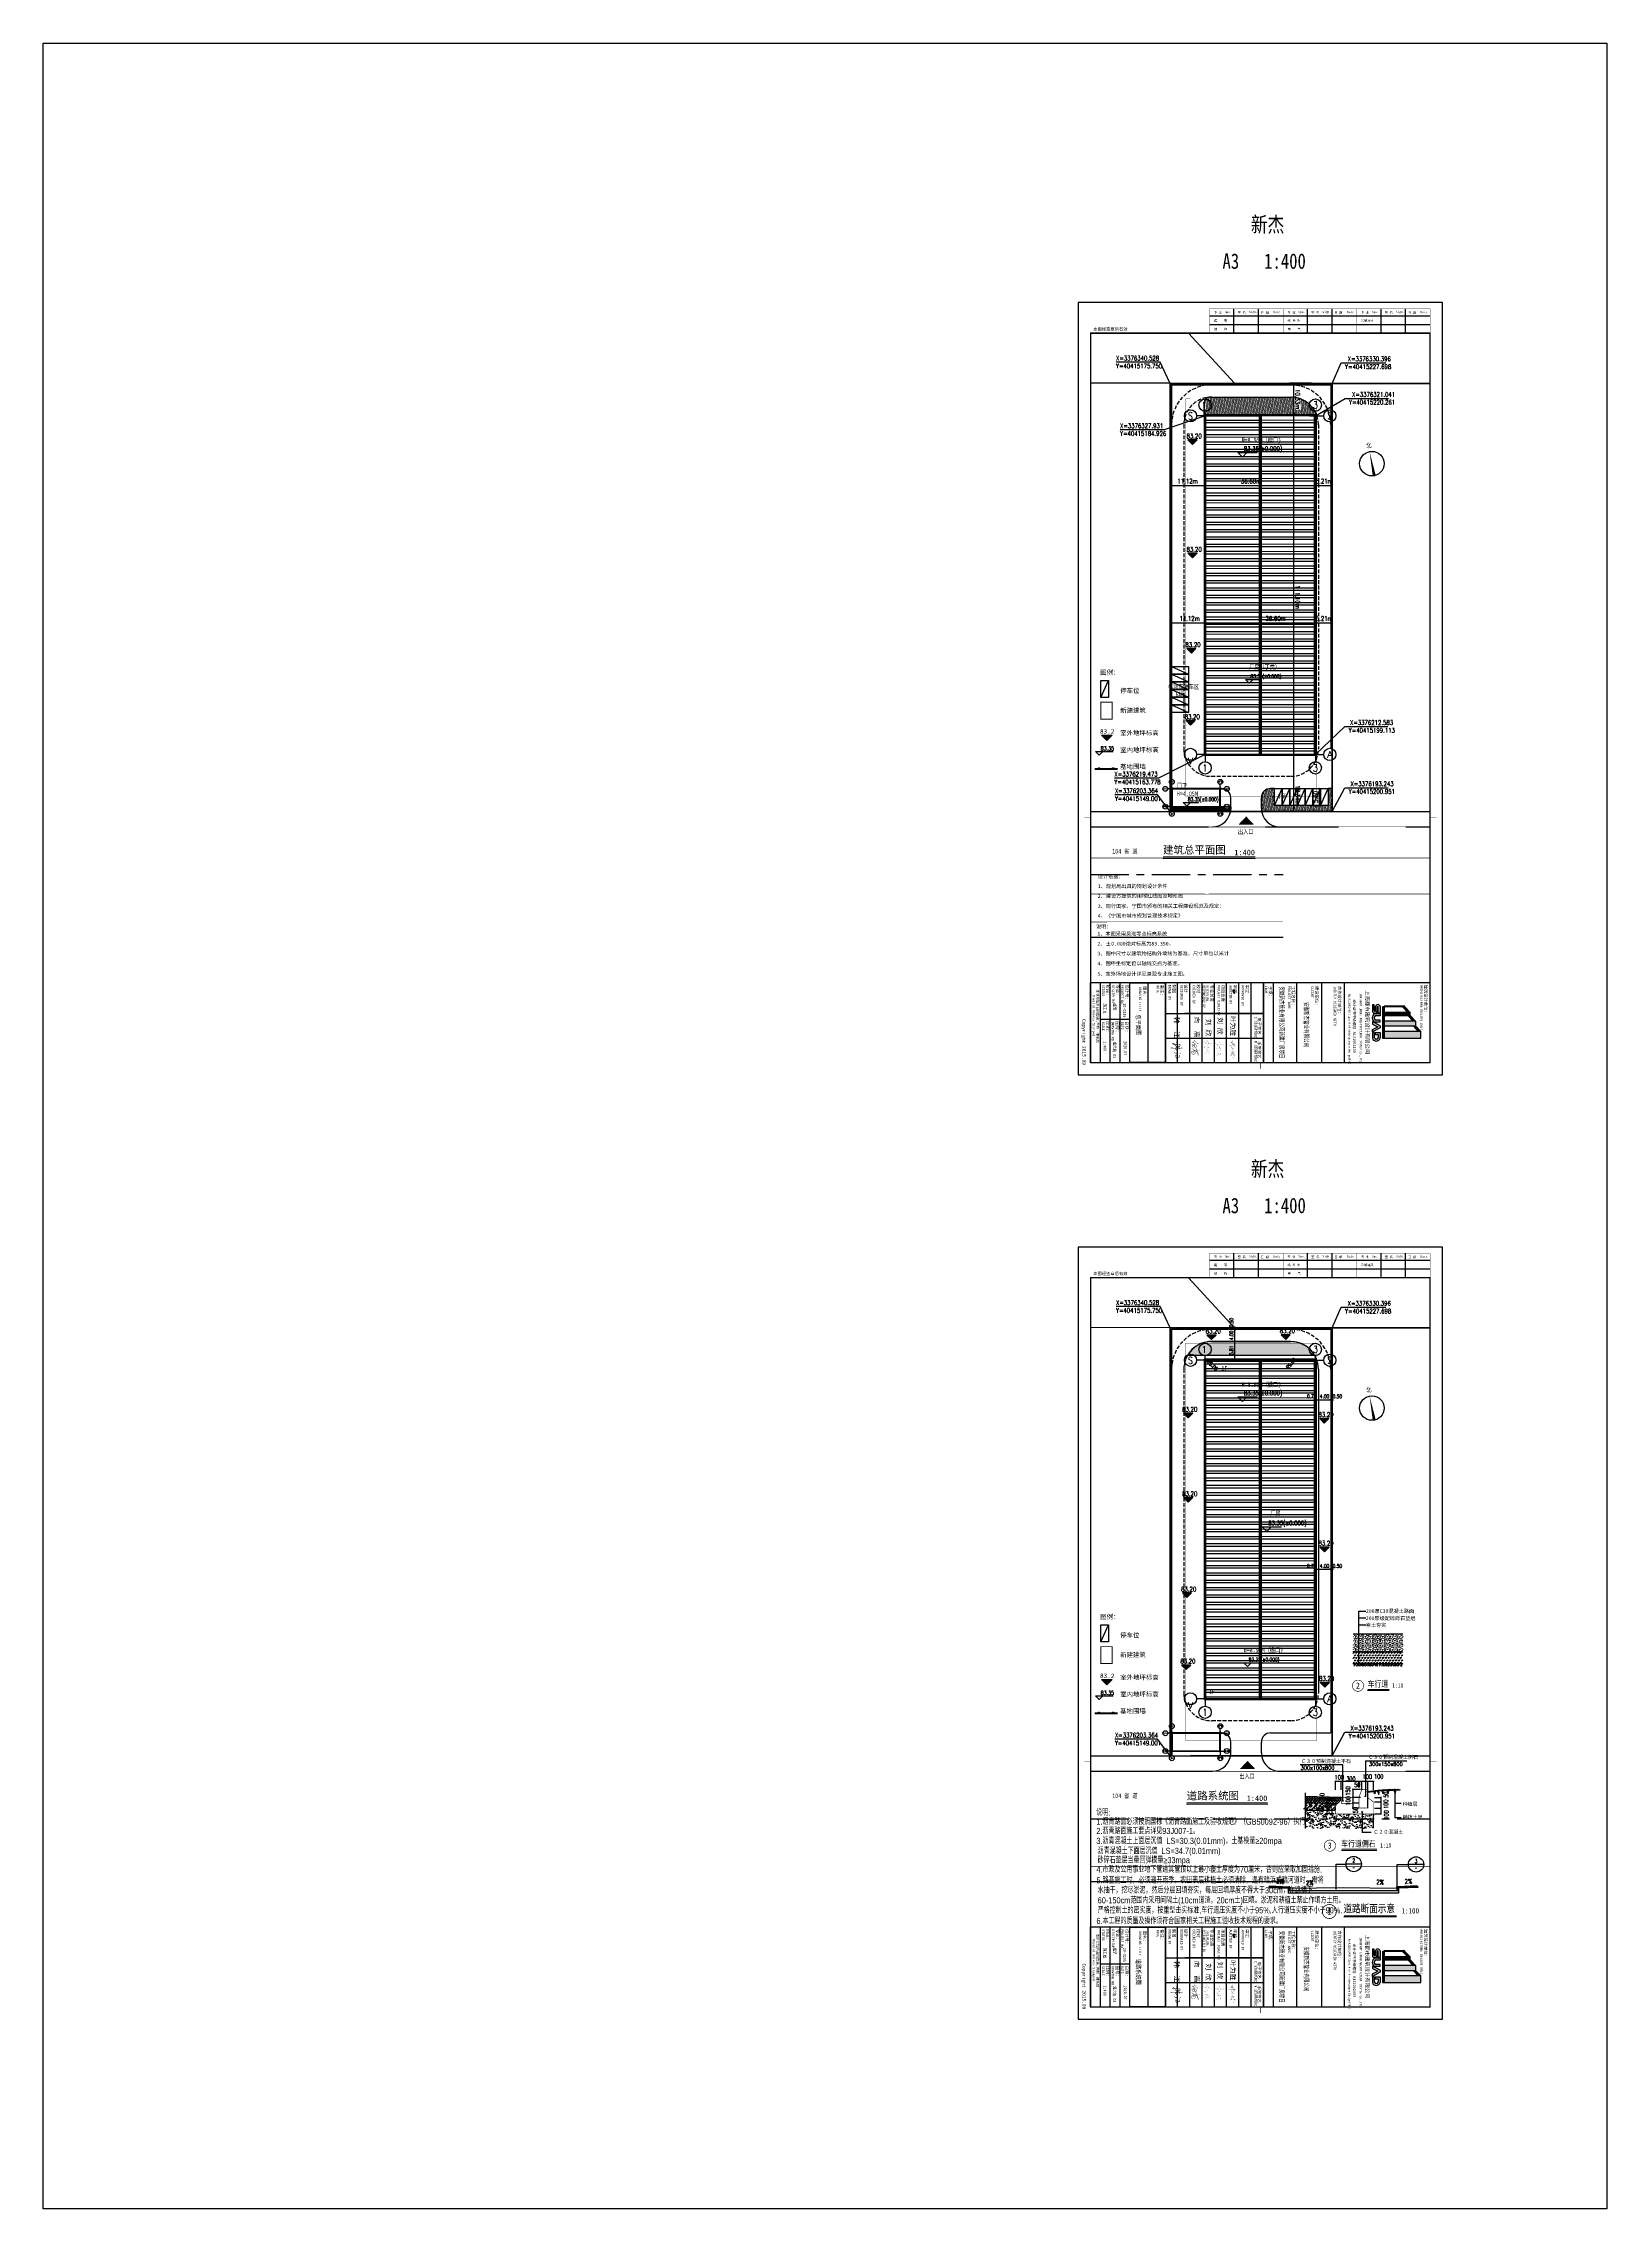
# Model space of a CAD drawing. Extents: x 40416317 to 40416828, y 3375719 to 3376426.
import ezdxf
from ezdxf.enums import TextEntityAlignment as Align

# ---------------------------------------------------------------- set-up
doc = ezdxf.new("R2010")
doc.units = 0
doc.header["$PDSIZE"] = 0.2
for name, pattern in [('20150316-总图-0313确定方向$0$CENTERX2', [4, 2.5, -0.5, 0.5, -0.5]), ('CENTER', [2, 1.25, -0.25, 0.25, -0.25]), ('DASH', [0.35, 0.25, -0.1]), ('DOTE', [2.42, 2, -0.2, 0.02, -0.2])]:
    doc.linetypes.add(name, pattern=pattern)
doc.layers.get('0').update_dxf_attribs({"linetype": 'CONTINUOUS'})
doc.layers.get('Defpoints').update_dxf_attribs({"color": 251, "linetype": 'CONTINUOUS'})
for name, color, linetype in [('00-tk', 151, 'CONTINUOUS'), ('05规划道路边线', 5, 'CONTINUOUS'), ('06规划边线', 102, 'CONTINUOUS'), ('07m', 36, 'CONTINUOUS'), ('2', 3, 'CONTINUOUS'), ('a', 7, 'CONTINUOUS'), ('A-ANNO-TEXT', 255, 'CONTINUOUS'), ('A-Hz1(房间名称)', 4, 'CONTINUOUS'), ('A-Roof(建筑屋顶)', 122, 'CONTINUOUS'), ('AXIS', 3, 'CONTINUOUS'), ('AXIS_TEXT', 7, 'CONTINUOUS'), ('CC断面尺寸', 11, 'CONTINUOUS'), ('DIM_COOR', 3, 'CONTINUOUS'), ('DIM_ELEV', 3, 'CONTINUOUS'), ('DIM_SYMB', 3, 'CONTINUOUS'), ('DLSS', 251, 'CONTINUOUS'), ('DM-坐标', 7, 'CONTINUOUS'), ('DOTE', 1, 'CONTINUOUS'), ('fur', 253, 'CONTINUOUS'), ('h', 8, 'CONTINUOUS'), ('HATCH', 8, 'CONTINUOUS'), ('HDM-LAYER3', 3, 'CONTINUOUS'), ('iicon', 7, 'CONTINUOUS'), ('JG景观', 8, 'CONTINUOUS'), ('PUB_DIM', 3, 'CONTINUOUS'), ('PUB_HATCH', 8, 'CONTINUOUS'), ('PUB_STRM', 4, 'CONTINUOUS'), ('PUB_TEXT', 7, 'CONTINUOUS'), ('PUB_WALL', 9, 'CONTINUOUS'), ('ROAD', 7, 'CONTINUOUS'), ('RZ', 2, 'CONTINUOUS'), ('SH-Y', 2, 'CONTINUOUS'), ('TX', 4, 'CONTINUOUS'), ('Wall', 2, 'CONTINUOUS'), ('X', 1, 'CONTINUOUS'), ('z-text1', 7, 'CONTINUOUS'), ('停车位', 5, 'CONTINUOUS'), ('签名', 1, 'CONTINUOUS')]:
    doc.layers.add(name, color=color, linetype=linetype)
doc.layers.add('功能名称', color=255, linetype='CONTINUOUS', lineweight=0)
doc.styles.add('_TCH_AXIS', font='COMPLEX', dxfattribs={"bigfont": 'GBCBIG'})
doc.styles.add('_TCH_DIM', font='SIMPLEX', dxfattribs={"bigfont": 'GBCBIG'})
doc.styles.add('_TCH_DIM_T3', font='SIMPLEX', dxfattribs={"width": 0.705882, "bigfont": 'GBCBIG'})
doc.styles.add('_TCH_LABEL', font='COMPLEX', dxfattribs={"bigfont": 'GBCBIG'})
doc.styles.add('DS6HT', font='simhei.ttf', dxfattribs={"width": 0.8})
doc.styles.add('HZTXT', font='SIMPLEX.shx', dxfattribs={"width": 0.675, "bigfont": 'HZTXT.shx'})
doc.styles.get("Standard").update_dxf_attribs({"font": 'rs.shx', "bigfont": 'hztxt.shx'})
doc.styles.add('SUNYAT1', font='3yromans.shx', dxfattribs={"width": 0.75, "bigfont": '3yhztxt.shx'})
doc.styles.add('仿宋体', font='', dxfattribs={"width": 0.8})
doc.styles.add('黑体', font='simhei.ttf')
doc.styles.get('仿宋体').set_extended_font_data('SimSun')
doc.dimstyles.new('_TCH_ARCH&&1', dxfattribs={"dimtxt": 1.4875, "dimasz": 0.5, "dimexe": 1.25, "dimexo": 1.5, "dimgap": 0.5, "dimtad": 1, "dimzin": 0, "dimdsep": 46, "dimtxsty": '_TCH_DIM_T3', "dimblk": 'ARCHTICK', "dimcen": 0.09, "dimclrt": 7, "dimazin": 2, "dimtfac": 1, "dimtix": 1, "dimtmove": 2, "dimatfit": 3, "dimfxl": 1, "dimtolj": 1, "dimtzin": 0, "dimarcsym": 0})
doc.dimstyles.new('_TCH_ARCH_M_M&&0', dxfattribs={"dimtxt": 1.19, "dimasz": 0.4, "dimexe": 1, "dimexo": 1.2, "dimgap": 0.505, "dimtad": 1, "dimzin": 0, "dimdsep": 46, "dimtxsty": '_TCH_DIM_T3', "dimblk": 'ARCHTICK', "dimcen": 0.09, "dimclrt": 7, "dimazin": 2, "dimtfac": 1, "dimtdec": 0, "dimtix": 1, "dimtmove": 2, "dimatfit": 3, "dimfxl": 1, "dimtolj": 1, "dimtzin": 0, "dimarcsym": 0})
doc.dimstyles.new('_TCH_ARCH_M_M&&1', dxfattribs={"dimtxt": 1.4875, "dimasz": 0.5, "dimexe": 1.25, "dimexo": 1.5, "dimgap": 0.5, "dimtad": 1, "dimzin": 0, "dimdsep": 46, "dimtxsty": '_TCH_DIM_T3', "dimblk": 'ARCHTICK', "dimcen": 0.09, "dimclrt": 7, "dimazin": 2, "dimtfac": 1, "dimtdec": 0, "dimtix": 1, "dimtmove": 2, "dimatfit": 3, "dimfxl": 1, "dimtolj": 1, "dimtzin": 0, "dimarcsym": 0})
pattern_1 = [(0, (0, 0), (7e-13, 2381.25), []), (0, (793.8, -793.8), (7e-13, 2381.25), [])]
pattern_2 = [(11.0336612934, (0, 0), (0.1122644205244, 0.4039529055278), [0, -0.375])]

# ---------------------------------------------------------------- blocks, each defined once
blk = doc.blocks.new('会签')
at = {"layer": '00-tk'}
for p, q in [((-1400, 24000), (-1400, 6000)), ((-700, 24000), (-700, 6000)), ((0, 22000), (-2000, 22000)), ((0, 20000), (-2000, 20000)), ((0, 16000), (-2000, 16000)), ((0, 14000), (-2000, 14000)), ((0, 10000), (-2000, 10000)), ((0, 8000), (-2000, 8000))]:
    blk.add_line(p, q, dxfattribs=at)
at = {"layer": '00-tk', "const_width": 24.7}
for points in [[(0, 6000), (-2000, 6000), (-2000, 24000)], [(0, 24000), (-2000, 24000)], [(0, 18000), (-2000, 18000)], [(0, 12000), (-2000, 12000)]]:
    blk.add_lwpolyline(points, dxfattribs=at)
at = {"layer": '00-tk', "style": 'DS6HT'}
for s, p in [('Date', (-1642, 23216)), ('Sign.', (-1651, 21215)), ('日 期', (-1589, 22196)), ('Spe.', (-1648, 19251)), ('签 名', (-1603, 20306)), ('Date', (-1642, 17216)), ('专 业', (-1608, 18369)), ('采暖通风', (-948, 18370)), ('日 期', (-1589, 16196)), ('Sign.', (-1651, 15215)), ('签 名', (-1603, 14306)), ('Spe.', (-1648, 13251)), ('专 业', (-1608, 12369)), ('给 排 水', (-956, 12372)), ('电    气', (-251, 12372)), ('Date', (-1642, 11216)), ('日 期', (-1589, 10196)), ('Sign.', (-1651, 9215)), ('签 名', (-1603, 8306)), ('Spe.', (-1648, 7251)), ('建    筑', (-948, 6372)), ('结    构', (-248, 6374)), ('专 业', (-1608, 6369))]:
    blk.add_text(s, height=180, rotation=90, dxfattribs=at).set_placement(p)
blk = doc.blocks.new('FDSREWSDFDDDD')
at = {"layer": '00-tk'}
h = blk.add_hatch(color=256, dxfattribs=at)
edge = h.paths.add_edge_path()
edge.add_arc((-3088, -5393), 332, 288.70141, 432.36065)
edge.add_line((-2988, -5076), (-3459, -5076))
edge.add_line((-3459, -5076), (-3459, -5495))
edge.add_line((-3459, -5495), (-3295, -5495))
edge.add_line((-3295, -5495), (-3295, -5234))
edge.add_line((-3295, -5234), (-3028, -5234))
edge.add_arc((-3088, -5393), 170, -72.16723, 69.38778, ccw=False)
edge.add_line((-3036, -5555), (-3457, -5555))
edge.add_line((-3457, -5555), (-3457, -5707))
edge.add_line((-3457, -5707), (-2982, -5707))
edge = h.paths.add_edge_path()
edge.add_arc((-4635, -5326), 392, 210.13278, 329.86722)
edge.add_line((-4296, -5523), (-4296, -5077))
edge.add_line((-4296, -5077), (-4464, -5077))
edge.add_line((-4464, -5077), (-4464, -5475))
edge.add_arc((-4635, -5352), 211, 215.54968, 324.45032, ccw=False)
edge.add_line((-4807, -5475), (-4807, -5077))
edge.add_line((-4807, -5077), (-4975, -5077))
edge.add_line((-4975, -5077), (-4975, -5523))
edge = h.paths.add_edge_path()
edge.add_arc((-5550, -5267), 186, 99.47713, 264.93056)
edge.add_line((-5566, -5452), (-5234, -5452))
edge.add_arc((-5234, -5506), 54, -89.98983, 89.98983, ccw=False)
edge.add_line((-5234, -5560), (-5706, -5560))
edge.add_line((-5706, -5560), (-5706, -5705))
edge.add_line((-5706, -5705), (-5191, -5705))
edge.add_arc((-5207, -5519), 186, 275.06944, 440.52287)
edge.add_line((-5177, -5336), (-5519, -5336))
edge.add_arc((-5519, -5282), 54, 90.01017, 269.98983, ccw=False)
edge.add_line((-5519, -5228), (-5040, -5228))
edge.add_line((-5040, -5228), (-5040, -5083))
edge.add_line((-5040, -5083), (-5581, -5083))
edge = h.paths.add_edge_path()
edge.add_line((-4001, -5070), (-3830, -5070))
edge.add_line((-3830, -5070), (-3495, -5712))
edge.add_line((-3495, -5712), (-3691, -5712))
edge.add_line((-3691, -5712), (-3915, -5273))
edge.add_line((-3915, -5273), (-4140, -5712))
edge.add_line((-4140, -5712), (-4336, -5712))
edge.add_line((-4336, -5712), (-4001, -5070))
for p, q in [((-7500, -1000), (-7500, -28700)), ((-7500, -8000), (-1000, -8000)), ((-7500, -9850), (-1000, -9850)), ((-7500, -11900), (-1000, -11900)), ((-7500, -13800), (-1000, -13800)), ((-7500, -14600), (-1000, -14600)), ((-7500, -14600), (-1000, -14600)), ((-7500, -14600), (-1000, -14600)), ((-7500, -14600), (-1000, -14600)), ((-7500, -14600), (-1000, -14600)), ((-7500, -14600), (-1000, -14600)), ((-7500, -14600), (-1000, -14600)), ((-7500, -14600), (-1000, -14600)), ((-1000, -14600), (-7500, -14600)), ((-1000, -14600), (-7500, -14600)), ((-1000, -14600), (-7500, -14600)), ((-1000, -15600), (-7500, -15600)), ((-5000, -22600), (-5000, -14600)), ((-5000, -14600), (-5000, -21000)), ((-3000, -22600), (-3000, -14600)), ((-3000, -21000), (-3000, -14600)), ((-1000, -16600), (-7500, -16600)), ((-1000, -16600), (-7500, -16600)), ((-1000, -17600), (-7500, -17600)), ((-1000, -17600), (-7500, -17600)), ((-6912, -17065), (-6913, -17091)), ((-6913, -17091), (-6884, -17091)), ((-6885, -16927), (-6912, -16934)), ((-6912, -16934), (-6912, -17031)), ((-6912, -17031), (-6911, -17040)), ((-6911, -17040), (-6912, -17065)), ((-6885, -17031), (-6885, -16927)), ((-6885, -17056), (-6885, -17031)), ((-6884, -17081), (-6885, -17056)), ((-6884, -17091), (-6884, -17081)), ((-6823, -17061), (-6848, -17070)), ((-6848, -17070), (-6842, -17075)), ((-6842, -17075), (-6827, -17095)), ((-6827, -17095), (-6810, -17087)), ((-6801, -17051), (-6823, -17061)), ((-6810, -17087), (-6788, -17077)), ((-6781, -17040), (-6801, -17051)), ((-6788, -17077), (-6773, -17068)), ((-6759, -17025), (-6781, -17040)), ((-6773, -17068), (-6752, -17054)), ((-6740, -17009), (-6759, -17025)), ((-6752, -17054), (-6736, -17042)), ((-6730, -16999), (-6740, -17009)), ((-6736, -17042), (-6716, -17024)), ((-6711, -16979), (-6730, -16999)), ((-6716, -17024), (-6674, -17024)), ((-6697, -16961), (-6711, -16979)), ((-6696, -16959), (-6697, -16961)), ((-6683, -16936), (-6696, -16959)), ((-6696, -17004), (-6680, -16983)), ((-6674, -17024), (-6696, -17004)), ((-6679, -16927), (-6683, -16936)), ((-6680, -16983), (-6666, -16965)), ((-6657, -16939), (-6679, -16927)), ((-6666, -16965), (-6664, -16962)), ((-6664, -16962), (-6648, -16944)), ((-6648, -16944), (-6657, -16939)), ((-1000, -18600), (-7500, -18600)), ((-1000, -18600), (-7500, -18600)), ((-1000, -19600), (-7500, -19600)), ((-1000, -19600), (-7500, -19600)), ((-1000, -20600), (-7500, -20600)), ((-1000, -20600), (-7500, -20600)), ((-1000, -21600), (-7500, -21600)), ((-1000, -21600), (-7500, -21600)), ((-7500, -22600), (-1000, -22600)), ((-7500, -22600), (-1000, -22600)), ((-1000, -22600), (-7500, -22600)), ((-1000, -22600), (-7500, -22600)), ((-1000, -24000), (-7500, -24000)), ((-1000, -25500), (-7500, -25500)), ((-1000, -26300), (-7500, -26300)), ((-4500, -25500), (-4500, -27900)), ((-1000, -27100), (-7500, -27100)), ((-1000, -27900), (-7500, -27900)), ((-1000, -28700), (-7500, -28700))]:
    blk.add_line(p, q, dxfattribs=at)
at = {"layer": '00-tk', "color": 7}
for p, q in [((-5537, -3055), (-5587, -3055)), ((-5587, -3055), (-5587, -4754)), ((-5537, -3055), (-5087, -2625)), ((-5537, -3082), (-5087, -2653)), ((-5537, -3110), (-5087, -2681)), ((-5537, -3138), (-5087, -2708)), ((-5537, -3165), (-5087, -2736)), ((-5537, -3193), (-5087, -2764)), ((-5537, -3055), (-5537, -4754)), ((-5536, -3220), (-5086, -2790)), ((-5536, -3247), (-5086, -2818)), ((-4837, -2625), (-5087, -2625)), ((-5087, -2625), (-5087, -4754)), ((-4837, -2625), (-4387, -2197)), ((-4837, -2653), (-4387, -2225)), ((-4837, -2681), (-4387, -2252)), ((-4837, -2708), (-4387, -2280)), ((-4837, -2736), (-4387, -2307)), ((-4837, -2764), (-4387, -2335)), ((-4837, -2791), (-4386, -2362)), ((-4837, -2819), (-4386, -2390)), ((-4837, -4754), (-4837, -2625)), ((-4387, -2197), (-4387, -4754)), ((-4387, -2197), (-3987, -2197)), ((-3987, -2197), (-3537, -1768)), ((-3987, -2225), (-3537, -1796)), ((-3987, -2252), (-3537, -1824)), ((-3987, -2280), (-3537, -1851)), ((-3987, -2307), (-3537, -1879)), ((-3987, -2335), (-3537, -1906)), ((-3987, -2363), (-3537, -1933)), ((-3987, -2390), (-3537, -1961)), ((-3987, -4757), (-3987, -2197)), ((-2987, -1768), (-3537, -1768)), ((-3537, -1768), (-3537, -4754)), ((-2987, -4757), (-2987, -1768)), ((-5587, -4754), (-5528, -4754)), ((-5537, -4754), (-5537, -4874)), ((-5537, -4774), (-2987, -4774)), ((-5537, -4774), (-2987, -4774)), ((-5537, -4794), (-2987, -4794)), ((-5537, -4814), (-2987, -4814)), ((-5537, -4834), (-2987, -4834)), ((-5537, -4874), (-2987, -4874)), ((-5528, -4754), (-2987, -4754)), ((-5095, -4754), (-4834, -4754)), ((-4385, -4754), (-3985, -4754)), ((-3540, -4754), (-2987, -4754)), ((-2987, -4894), (-2987, -4764))]:
    blk.add_line(p, q, dxfattribs=at)
at = {"layer": '00-tk'}
for points in [[(-63000, -29700), (0, -29700), (0, 0), (-63000, 0)], [(-60500, -28700), (-1000, -28700), (-1000, -1000), (-60500, -1000)], [(-7500, -22600), (-1000, -22600), (-1000, -25500), (-7500, -25500)]]:
    blk.add_lwpolyline(points, close=True, dxfattribs=at)
at = {"layer": '00-tk', "const_width": 100}
blk.add_lwpolyline([(-60500, -1000), (-1000, -1000), (-1000, -28700), (-60500, -28700)], close=True, dxfattribs=at)
at = {"layer": '00-tk'}
for points, const_width in [([(-21000, -1000), (-21000, -500)], 35), ([(-7500, -28700), (-7500, -1000)], 50), ([(-7500, -8000), (-1000, -8000)], 50), ([(-1000, -14850), (-500, -14850)], 35), ([(-21000, -29200), (-21000, -28700)], 35)]:
    blk.add_lwpolyline(points, dxfattribs=dict(at, const_width=const_width))
at = {"layer": '00-tk', "color": 7}
for points in [[(-5581, -5083), (-5040, -5083), (-5040, -5228), (-5519, -5228)], [(-4975, -5077), (-4807, -5077), (-4807, -5475)], [(-4975, -5077), (-4975, -5523)], [(-4296, -5077), (-4464, -5077), (-4464, -5475)], [(-4001, -5070), (-4336, -5712), (-4140, -5712), (-3915, -5273)], [(-4296, -5077), (-4296, -5523)], [(-4001, -5070), (-3830, -5070), (-3495, -5712), (-3691, -5712), (-3915, -5273)], [(-3459, -5495), (-3459, -5076), (-2988, -5076)], [(-3459, -5495), (-3295, -5495), (-3295, -5234), (-3028, -5234)], [(-5234, -5560), (-5706, -5560), (-5706, -5705), (-5191, -5705)], [(-5234, -5452), (-5566, -5452)], [(-5519, -5336), (-5177, -5336)], [(-3457, -5555), (-3036, -5555)], [(-3457, -5555), (-3457, -5707), (-2982, -5707)]]:
    blk.add_lwpolyline(points, dxfattribs=at)
for centre, radius, start, end in [((-5550, -5267), 186, 99.47704, 264.93036), ((-5519, -5282), 54, 90.01016, 269.98972), ((-3088, -5393), 170, 287.83284, 69.38768), ((-3088, -5393), 332, 288.70122, 72.36067), ((-5234, -5506), 54, 270.01016, 89.98972), ((-5207, -5519), 186, 275.06953, 80.52276), ((-4635, -5326), 392, 210.13272, 329.86717), ((-4635, -5352), 211, 215.54974, 324.45042)]:
    blk.add_arc(centre, radius, start, end, dxfattribs=at)
for points in [[(-5587, -4754), (-5528, -4754), (-5587, -3055), (-5537, -3055)], [(-5537, -3055), (-5537, -3082), (-5087, -2625), (-5087, -2653)], [(-5537, -3110), (-5537, -3137), (-5086, -2680), (-5086, -2708)], [(-5537, -3165), (-5536, -3192), (-5086, -2735), (-5086, -2763)], [(-5536, -3219), (-5536, -3247), (-5085, -2790), (-5085, -2818)], [(-5087, -4754), (-4837, -4754), (-5087, -2625), (-4837, -2625)], [(-4837, -2625), (-4836, -2653), (-4386, -2196), (-4386, -2224)], [(-4837, -2681), (-4836, -2708), (-4386, -2251), (-4386, -2279)], [(-4837, -2736), (-4836, -2763), (-4386, -2307), (-4386, -2334)], [(-4836, -2791), (-4836, -2818), (-4386, -2361), (-4386, -2389)], [(-4387, -4754), (-3987, -4754), (-4387, -2197), (-3987, -2197)], [(-3987, -2197), (-3987, -2224), (-3537, -1768), (-3537, -1795)], [(-3987, -2252), (-3987, -2280), (-3537, -1823), (-3537, -1851)], [(-3987, -2307), (-3987, -2335), (-3537, -1878), (-3537, -1906)], [(-3986, -2362), (-3986, -2390), (-3536, -1933), (-3536, -1960)], [(-3537, -4754), (-2987, -4754), (-3537, -1768), (-2987, -1768)], [(-5537, -4774), (-5537, -4754), (-2987, -4774), (-2987, -4754)], [(-5537, -4814), (-5537, -4794), (-2987, -4814), (-2987, -4794)], [(-5537, -4854), (-5537, -4834), (-2987, -4854), (-2987, -4834)], [(-5537, -4894), (-5537, -4874), (-2987, -4894), (-2987, -4874)]]:
    blk.add_solid(points, dxfattribs=at)
at = {"layer": '00-tk'}
blk.add_blockref('会签', (-60500, -25000), dxfattribs=at)
at = {"layer": '00-tk', "style": 'DS6HT'}
for s, rotation, p in [('建筑设计单位：', 0.00001, (-7358, -1482)), ('合作设计单位：', 0.00001, (-7249, -8515)), ('建设单位：', 0.00001, (-7250, -10364)), ('工程名称：', 0.00001, (-7252, -12284)), ('子项：', 0.00001, (-7251, -14162)), ('审定', 0.00001, (-7345, -16058)), ('电子签名', 0.00001, (-4688, -15052)), ('手签签名', 0.00001, (-2726, -15065)), ('审核', 0.00001, (-7346, -17048)), ('项目负责', 0.00001, (-7349, -18034)), ('专业负责', 0.00001, (-7347, -18937)), ('设计', 0.00001, (-7374, -21056)), ('校对', 0.00001, (-7367, -20041)), ('制图', 0.00001, (-7370, -22022)), ('备注:', 0.00001, (-7346, -22995)), ('图名：', 0.00001, (-7229, -24400)), ('本图经签章后有效', 90.00015, (-60711, -28482)), ('专业：', 0.00001, (-7367, -26618)), ('设计号：', 0.00001, (-7357, -25855)), ('图号：', 0.00001, (-4357, -26645)), ('日期：', 0.00001, (-4371, -25879)), ('阶段:', 0.00001, (-7367, -27420)), ('比例：', 0.00001, (-4368, -27428))]:
    blk.add_text(s, height=250, rotation=rotation, dxfattribs=at).set_placement(p)
for s, height, width, p in [('ARCHITECTURE DESIGN UNIT', 210, 0.9, (-7334, -1804)), ('JOINTLY DESIGNED WITH', 210, 0.9, (-7259, -8871)), ('CLIENT', 210, 0.9, (-7231, -10718)), ('PROJECT NAME', 210, 0.9, (-7232, -12596)), ('ITEM', 210, 0.9, (-7286, -14477)), ('E SIGNATURE', 210, 0.9, (-4714, -15342)), ('M SIGNATURE', 210, 0.9, (-2763, -15342)), ('APPROVED BY', 210, 0.9, (-7313, -16380)), ('AUDITED BY', 210, 0.9, (-7307, -17376)), ('PROJECT DIRECTOR', 210, 0.9, (-7311, -18339)), ('DISCIPLINE ', 210, 0.75, (-7278, -19265)), ('RESPONSIBLE BY', 210, 0.75, (-7278, -19548)), ('CHECKED BY', 210, 0.9, (-7333, -20374)), ('DESIGNED BY', 210, 0.9, (-7328, -21376)), ('DRAWN BY', 210, 0.9, (-7334, -22347)), ('NOTE', 210, 0.9, (-7296, -23315)), ('DRAWING TITLE', 210, 0.9, (-7177, -24760)), ('PROJECT No.', 210, 0.9, (-7335, -26223)), ('DATE', 210, 0.9, (-4321, -26222)), ('STATUS', 210, 0.9, (-7333, -27767)), ('DISCIPLINE', 210, 0.9, (-7325, -26965)), ('SCALE', 210, 0.9, (-4340, -27772)), ('DRAWING NO.', 210, 0.9, (-4335, -26991)), ('Copyright 2015.09', 300, 0.9, (-4553, -29378))]:
    blk.add_text(s, height=height, rotation=0.00001, dxfattribs=dict(at, width=width)).set_placement(p)
at = {"layer": '00-tk', "color": 7, "style": 'DS6HT'}
for s, height, p in [('上海都市建筑设计有限公司 ', 310, (-6893, -6275)), ('设计证书甲级编号', 220, (-6167, -7283)), ('A131002499', 220, (-3518, -7283))]:
    blk.add_text(s, height=height, rotation=0.00001, dxfattribs=at).set_placement(p)
for s, height, width, p in [('SHANGHAI URBAN ARCHITECTURAL DESIGN Co.,Ltd. ', 200, 0.8, (-6628, -6759)), ('No.A131002499 Class A of Architechture Design(PRC)', 180, 0.78, (-6568, -7665))]:
    blk.add_text(s, height=height, rotation=0.00001, dxfattribs=dict(at, width=width)).set_placement(p)
at = {"layer": '00-tk', "style": 'DS6HT'}
blk.add_text('本图须加盖出图签章,否则一律无效', height=200, rotation=0.00001, dxfattribs=at).set_placement((-4784, -28136), align=Align.MIDDLE)
at = {"layer": '00-tk', "style": 'DS6HT', "width": 0.9}
blk.add_text('Invalid Unless Stamped', height=210, rotation=0.00001, dxfattribs=at).set_placement((-4842, -28460), align=Align.MIDDLE)
blk = doc.blocks.new('FSDERWSDFDSFDDD')
at = {"layer": 'DIM_SYMB', "linetype": 'ByBlock'}
blk.add_lwpolyline([(-0.12, -0.77, 0.2, 0, 0), (-0.12, 0.83, 0, 0, 0)], format="xyseb", dxfattribs=at)
blk.add_circle((-0.12, 0.03), 0.8, dxfattribs=at)
at = {"layer": '07m', "color": 2, "linetype": 'Continuous', "style": '仿宋体', "width": 0.8}
blk.add_text('北', height=0.3, dxfattribs=at).set_placement((-0.26, 1.08))
blk = doc.blocks.new('A$C7C122B11')
at = {"layer": 'iicon', "color": 13, "const_width": 7.58}
for points in [[(0, 251), (101, 316)], [(101, 316), (199, 383)], [(180, 234), (214, 214)], [(220, 61), (189, 0)], [(199, 383), (301, 455)], [(214, 214), (249, 201)], [(254, 164), (220, 61)], [(244, 611), (279, 605)], [(249, 201), (284, 195)], [(270, 260), (254, 164)], [(322, 465), (255, 393)], [(255, 393), (267, 338)], [(267, 338), (270, 260)], [(279, 605), (315, 591)], [(284, 195), (312, 200)], [(321, 572), (298, 526)], [(301, 455), (344, 476)], [(312, 200), (331, 220)], [(315, 591), (321, 572)], [(331, 220), (382, 295)], [(382, 295), (411, 328)], [(411, 328), (434, 349)], [(434, 349), (448, 349)], [(448, 349), (455, 315)], [(455, 315), (462, 292)], [(462, 292), (485, 335)], [(535, 158), (509, 209)], [(575, 108), (535, 158)], [(554, 440), (553, 381)], [(553, 381), (555, 298)], [(555, 298), (561, 212)], [(561, 212), (572, 134)], [(572, 134), (575, 108)], [(674, 309), (686, 266)], [(686, 266), (692, 224)], [(692, 224), (692, 211)], [(718, 416), (741, 413)], [(745, 400), (719, 368)], [(726, 309), (755, 327)], [(741, 413), (745, 400)], [(755, 327), (790, 346)], [(756, 296), (765, 257)], [(762, 218), (762, 180)], [(762, 180), (763, 160)], [(765, 257), (762, 218)], [(790, 346), (817, 357)], [(826, 342), (799, 315)], [(817, 357), (835, 356)], [(835, 356), (826, 342)], [(858, 469), (850, 439)], [(850, 439), (850, 403)], [(850, 403), (863, 373)], [(872, 485), (858, 469)], [(863, 373), (876, 363)], [(876, 363), (897, 363)], [(892, 201), (876, 164)], [(909, 233), (892, 201)], [(897, 363), (924, 382)], [(921, 283), (909, 233)], [(923, 311), (921, 283)], [(924, 382), (974, 414)], [(951, 294), (937, 279)], [(971, 334), (951, 294)], [(991, 378), (971, 334)], [(974, 414), (997, 421)], [(980, 231), (1007, 207)], [(1010, 411), (991, 378)], [(997, 421), (1010, 411)], [(1033, 121), (1002, 119)], [(1007, 207), (1028, 171)], [(1028, 171), (1033, 146)], [(1033, 146), (1033, 121)]]:
    blk.add_lwpolyline(points, dxfattribs=at)
blk = doc.blocks.new('A$C2CD672AE')
at = {"layer": '签名', "const_width": 40}
for points in [[(10, 523), (86, 480), (394, 629), (590, 723), (643, 672)], [(462, 656), (414, 738), (355, 782), (274, 780), (253, 600), (239, 476), (251, 353), (262, 228), (197, 148), (148, 248), (316, 383), (446, 488), (600, 502), (775, 564), (727, 488), (613, 394), (559, 372)], [(540, 958), (551, 861), (567, 712), (523, 495), (559, 372), (543, 1)], [(945, 587), (994, 537), (977, 455), (975, 388), (887, 289)], [(935, 820), (1023, 749)], [(1126, 719), (1223, 757), (1271, 749), (1305, 711), (1309, 646), (1217, 526), (1158, 404), (1244, 429), (1358, 448), (1418, 455)]]:
    blk.add_lwpolyline(points, dxfattribs=at)
blk = doc.blocks.new('A$C3CB17D36')
at = {"const_width": 19.8}
for points in [[(80, 483), (82, 436), (-4, 331), (-78, 262), (-162, 214), (-96, 172), (-54, 122), (-14, 43), (0, 0)], [(-29, 73), (10, 153), (71, 228), (167, 307), (248, 338), (278, 337), (299, 321), (315, 280), (314, 213), (304, 143), (282, 94), (256, 43), (211, 30), (146, 45)], [(65, 180), (93, 156), (111, 112), (117, 72), (102, 134), (135, 190), (181, 222), (201, 209), (198, 167), (178, 105), (157, 102), (195, 158), (241, 200), (315, 257), (385, 312), (440, 349), (503, 383), (609, 420), (706, 439), (791, 454), (852, 454), (716, 416), (599, 368), (536, 337), (477, 307), (499, 274), (517, 240), (510, 196), (467, 131), (427, 62), (399, 43), (467, 131), (526, 187), (613, 233), (672, 242), (729, 240), (769, 207), (791, 169), (791, 122), (782, 49), (744, 16), (692, -10), (629, 1), (595, 23), (580, 54), (573, 98), (582, 119), (601, 157), (635, 177), (651, 159), (649, 129), (648, 81), (582, 119)], [(484, 543), (520, 516), (530, 479)], [(511, 204), (545, 247), (597, 293), (620, 321), (595, 337), (562, 312), (534, 290), (503, 269)], [(573, 98), (558, 138), (557, 178), (546, 198)]]:
    blk.add_lwpolyline(points, dxfattribs=at)
blk = doc.blocks.new('5635634563456')
at = {"layer": 'AXIS', "color": 1, "ltscale": 1000}
for points, const_width in [([(455638, 226631), (456046, 226314), (455898, 226528)], 35), ([(455726, 226495), (455793, 226559), (455885, 226610), (455980, 226658), (456074, 226692), (456140, 226711), (456191, 226721), (456171, 226679), (456122, 226626), (456066, 226550), (456000, 226461), (455930, 226407)], 35), ([(456000, 226461), (456120, 226541), (456209, 226584), (456284, 226619), (456362, 226642), (456383, 226667), (456372, 226711), (456436, 226771), (456484, 226814), (456541, 226856), (456584, 226882)], 35), ([(456321, 227084), (456323, 227003), (456340, 226889), (456350, 226736), (456364, 226551), (456389, 226377), (456412, 226211), (456434, 226115), (456454, 225981), (456460, 225938)], 35), ([(456541, 226856), (456497, 226883), (456453, 226906), (456404, 226930), (456347, 226954), (456330, 226974)], 35), ([(456474, 226132), (456468, 226098), (456460, 225938)], 10), ([(456511, 226356), (456598, 226399), (456645, 226426), (456716, 226466), (456769, 226502), (456843, 226554), (456901, 226589), (456972, 226633), (457083, 226688), (457147, 226724), (457210, 226744), (457243, 226739), (457255, 226715), (457256, 226661), (457241, 226611), (457206, 226554), (457187, 226524), (457156, 226496), (457121, 226466), (457079, 226440), (457051, 226436), (457075, 226474), (457120, 226543), (457168, 226614), (457233, 226692), (457285, 226754), (457338, 226800), (457415, 226883), (457487, 226940), (457542, 226981), (457583, 227002), (457585, 226954), (457566, 226823), (457537, 226676), (457515, 226502), (457509, 226326), (457520, 226216)], 20), ([(456723, 226780), (456707, 226722), (456709, 226662), (456720, 226612), (456740, 226593), (456760, 226586), (456774, 226591)], 20)]:
    blk.add_lwpolyline(points, dxfattribs=dict(at, const_width=const_width))
for points in [[(457041, 226828, 20, 20, 0), (456957, 226700, 20, 20, 0), (456928, 226631, 20, 20, 0), (456875, 226503, 20, 20, 0), (456834, 226423, 20, 20, 0), (456812, 226396, 20, 20, 0), (456724, 226364, 20, 0, 0)], [(457512, 226414, 20, 20, 0), (457568, 226678, 20, 20, 0), (457591, 226783, 20, 20, 0), (457627, 226841, 20, 20, 0), (457636, 226855, 20, 20, 0), (457670, 226830, 20, 20, 0), (457684, 226788, 20, 20, 0), (457721, 226669, 20, 20, 0), (457721, 226593, 20, 20, 0), (457722, 226502, 20, 20, 0), (457712, 226436, 20, 20, 0), (457675, 226435, 20, 20, 0), (457629, 226445, 20, 20, 0), (457579, 226451, 20, 20, 0), (457468, 226480, 20, 20, 0), (457412, 226504, 20, 20, 0), (457345, 226518, 20, 20, 0), (457423, 226562, 20, 20, 0), (457642, 226660, 20, 20, 0), (457903, 226748, 20, 20, 0), (458182, 226843, 20, 20, 0), (458298, 226875, 20, 20, 0), (458384, 226894, 20, 20, 0), (458349, 226902, 20, 20, 0), (458320, 226902, 20, 20, 0), (458244, 226891, 20, 20, 0), (458219, 226887, 20, 20, 0), (458166, 226893, 20, 20, 0), (458108, 226921, 20, 20, 0), (458072, 226957, 20, 20, 0), (458038, 226986, 20, 20, 0), (458000, 227029, 20, 20, 0), (457974, 227049, 20, 20, 0), (457985, 226931, 20, 20, 0), (458001, 226820, 20, 20, 0), (458013, 226590, 20, 20, 0), (458016, 226523, 20, 20, 0), (457984, 226423, 20, 20, 0), (457948, 226430, 20, 20, 0), (457915, 226448, 20, 20, 0), (457886, 226495, 20, 20, 0), (457875, 226514, 20, 20, 0), (457865, 226548, 20, 20, 0), (457913, 226535, 20, 20, 0), (457962, 226508, 20, 20, 0), (457985, 226486, 20, 20, 0), (458023, 226448, 20, 20, 0), (458044, 226386, 20, 20, 0), (458039, 226328, 20, 20, 0), (458028, 226266, 20, 20, 0), (458031, 226227, 20, 20, 0), (458032, 226211, 20, 20, 0), (458087, 226240, 20, 20, 0), (458166, 226298, 20, 20, 0), (458306, 226445, 20, 20, 0), (458437, 226588, 20, 20, 0), (458487, 226643, 20, 0, 0), (458657, 226831, 0, 0, 0)]]:
    blk.add_lwpolyline(points, format="xyseb", dxfattribs=at)
blk = doc.blocks.new('签名')
at = {"xscale": 1.132661029987503, "yscale": 1.132661029987503, "zscale": 1.132661029987503}
for p in [(-1860, 3062), (-1750, 4064)]:
    blk.add_blockref('A$C7C122B11', p, dxfattribs=at)
at = {"layer": '00-tk', "xscale": 1.200000000011642, "yscale": 1.200000000011642, "zscale": 1.200000000011642}
blk.add_blockref('A$C3CB17D36', (-1599, 2124), dxfattribs=at)
at = {"layer": 'AXIS', "xscale": 0.5, "yscale": 0.5, "zscale": 0.5}
blk.add_blockref('5635634563456', (-229602, -107802), dxfattribs=at)
at = {"layer": '签名'}
blk.add_blockref('A$C2CD672AE', (-1713, 399), dxfattribs=at)
at = {"layer": '功能名称', "color": 7, "style": 'DS6HT'}
for s, p in [('叶为胜', (-3830, 5326)), ('刘 欣', (-3706, 4269)), ('刘 欣', (-3567, 3309)), ('向  高', (-3757, 2357)), ('韩  江', (-3750, 689))]:
    blk.add_text(s, height=400, dxfattribs=at).set_placement(p)
blk = doc.blocks.new('fsdfsfsdf')
at = {"layer": 'DIM_ELEV'}
for p, q in [((0, 0), (-1.2, 1.2)), ((-1.2, 1.2), (4.59, 1.2)), ((0, 0), (1.2, 1.2))]:
    blk.add_line(p, q, dxfattribs=at)
blk = doc.blocks.new('SDFEWRFSDSDFSDFSSSSS')
blk.add_hatch(color=256).paths.add_polyline_path([(1.18, -23.92), (-2.24, -23.92), (-0.53, -25.63)])
at = {"layer": 'DM-坐标', "linetype": 'Continuous', "const_width": 0.3, "flags": 128}
blk.add_lwpolyline([(-2.5, -13.17), (1.2, -13.17), (1.2, -18.67), (-2.5, -18.67)], close=True, dxfattribs=at)
at = {"layer": 'PUB_DIM'}
for p, q in [((-0.53, -25.63), (-2.24, -23.92)), ((-2.24, -23.92), (1.18, -23.92)), ((-0.53, -25.63), (1.18, -23.92))]:
    blk.add_line(p, q, dxfattribs=at)
at = {"layer": 'Wall', "color": 252, "linetype": 'Continuous'}
for p, q in [((-2.5, -11.6), (0, -6.1)), ((-4.4, -34.78), (-3.25, -34.78)), ((-4.4, -34.98), (2.93, -34.98)), ((-2.85, -34.78), (1.39, -34.78)), ((1.79, -34.78), (2.93, -34.78))]:
    blk.add_line(p, q, dxfattribs=at)
for points in [[(-2.5, -6.1), (0, -6.1), (0, -11.6), (-2.5, -11.6)], [(-3.25, -34.58), (-2.85, -34.58), (-2.85, -34.98), (-3.25, -34.98)], [(1.39, -34.58), (1.79, -34.58), (1.79, -34.98), (1.39, -34.98)]]:
    blk.add_lwpolyline(points, close=True, dxfattribs=at)
at = {"layer": 'ROAD'}
blk.add_blockref('fsdfsfsdf', (-3, -30.44), dxfattribs=at)
at = {"layer": 'PUB_TEXT', "style": '黑体'}
blk.add_text('83.2', height=1.5, rotation=359.65761, dxfattribs=at).set_placement((-2.74, -23.42))
at = {"layer": 'PUB_TEXT', "style": '_TCH_DIM', "width": 0.705882}
blk.add_text('83.35', height=1.309, dxfattribs=at).set_placement((-2.52, -28.89))
at = {"layer": 'TX', "linetype": 'Continuous', "style": '黑体'}
for s, p in [('图例：', (-2.66, -4.18)), ('停车位', (3.83, -10.15)), ('新建建筑', (3.83, -16.59)), ('室外地坪标高', (3.83, -23.97)), ('室内地坪标高', (3.83, -29.48)), ('基地围墙', (3.83, -34.93))]:
    blk.add_text(s, height=1.5, rotation=0.07247, dxfattribs=at).set_placement(p)
blk = doc.blocks.new('新杰屋面线')
for p, q in [((-21347, 118700), (-21347, 7600)), ((15253, 118700), (-21347, 118700)), ((15253, 118700), (15253, 7600)), ((-21347, 86100), (-21347, 86100)), ((15253, 7600), (-21347, 7600))]:
    blk.add_line(p, q)
at = {"layer": 'AXIS', "ltscale": 0.005}
for p, q in [((-19294, 118400), (-23790, 118400)), ((-21047, 115304), (-21047, 119922)), ((13199, 118400), (17695, 118400)), ((14953, 115304), (14953, 119922)), ((-19294, 7900), (-23790, 7900)), ((-21047, 9199), (-21047, 5493)), ((13199, 7900), (17695, 7900)), ((14953, 9199), (14953, 5493))]:
    blk.add_line(p, q, dxfattribs=at)
at = {"layer": 'AXIS'}
for centre in [(-25790, 118400), (-21047, 121922), (14953, 121922), (19695, 118400), (-25790, 7900), (19695, 7900), (-21047, 3493), (14953, 3493)]:
    blk.add_circle(centre, 2000, dxfattribs=at)
at = {"layer": 'DOTE', "color": 1, "linetype": 'DOTE', "ltscale": 0.005}
for p, q in [((-21047, 118400), (-21047, 9199)), ((14953, 118400), (-21047, 118400)), ((14953, 118400), (14953, 9199)), ((13199, 7900), (-23199, 7900))]:
    blk.add_line(p, q, dxfattribs=at)
at = {"layer": 'AXIS_TEXT', "style": '_TCH_AXIS'}
for s, height, width, p, p2 in [('1', 2227, 1.777778, (-22117, 120809), (-20420, 120809)), ('3', 2227, 1.142857, (14104, 120809), (15801, 120809)), ('S', 2330, 1, (-26594, 117235), (-25041, 117235)), ('S', 2330, 1, (18918, 117235), (20472, 117235)), ('A', 2126, 1, (18784, 6837), (20606, 6837)), ('1', 2330, 1.555556, (-21824, 2328), (-20271, 2328)), ('3', 2227, 1.142857, (14104, 2380), (15801, 2380))]:
    blk.add_text(s, height=height, dxfattribs=dict(at, width=width)).set_placement(p, p2, align=Align.FIT)
at = {"layer": 'AXIS_TEXT', "style": '_TCH_AXIS', "text_generation_flag": 2, "width": 1}
blk.add_text('A', height=2126, dxfattribs=at).set_placement((-24879, 6837), (-26701, 6837), align=Align.FIT)
blk = doc.blocks.new('DFSEWRFSDSDFSDS33333')
at = {"layer": 'PUB_HATCH'}
h = blk.add_hatch(dxfattribs=at)
h.set_pattern_fill('ANSI32,_O', color=256, scale=500, angle=315)
h.set_pattern_definition(pattern_1)
h.paths.add_polyline_path([(-18610, 118660), (-35960, 118660), (-35960, 8160), (-18610, 8160)])
h = blk.add_hatch(dxfattribs=at)
h.set_pattern_fill('ANSI32,_O', color=256, scale=500, angle=315)
h.set_pattern_definition(pattern_1)
h.paths.add_polyline_path([(-17910, 8160), (-560, 8160), (-560, 118660), (-17910, 118660)])
at = {"layer": 'A-Roof(建筑屋顶)'}
for p, q in [((-36260, 86660), (-36260, 118660)), ((-35960, 8160), (-35960, 118660)), ((-18610, 118660), (-18610, 8160)), ((-18260, 118660), (-18260, 8160)), ((-17910, 118660), (-17910, 8160)), ((-560, 118660), (-560, 8160))]:
    blk.add_line(p, q, dxfattribs=at)
for points in [[(-36260, 118660), (-36260, 118660), (-36260, 86660), (-36260, 86660)], [(-35960, 118660), (-18610, 118660), (-18610, 8160), (-35960, 8160)], [(-560, 118660), (-17910, 118660), (-17910, 8160), (-560, 8160)]]:
    blk.add_lwpolyline(points, close=True, dxfattribs=at)
at = {"layer": 'PUB_STRM'}
for centre in [(-36147, 118268), (-373, 118268), (-36147, 110943), (-373, 110943), (-36147, 102943), (-373, 102943), (-36147, 94943), (-373, 94943), (-36147, 86943), (-373, 86943), (-36147, 79143), (-373, 79143), (-36147, 71343), (-373, 71343), (-36147, 63543), (-373, 63543), (-36147, 55743), (-373, 55743), (-36147, 47943), (-373, 47943), (-36147, 40143), (-373, 40143), (-36147, 32343), (-373, 32343), (-36147, 24543), (-373, 24543), (-36147, 16743), (-373, 16743)]:
    blk.add_circle(centre, 60, dxfattribs=at)
at = {"layer": 'Wall'}
for p, q in [((-36560, 118960), (-36560, 86360)), ((40, 118960), (-36560, 118960)), ((-36260, 118660), (-36260, 86660)), ((-260, 118660), (-36260, 118660)), ((-260, 8160), (-260, 118660)), ((40, 7860), (40, 118960)), ((-36560, 86560), (-36560, 7860)), ((-36260, 86560), (-36260, 8160)), ((40, 7860), (-36560, 7860)), ((-260, 8160), (-36260, 8160))]:
    blk.add_line(p, q, dxfattribs=at)
blk = doc.blocks.new('SDFEWRFSDSDFSDSDSDSDSSS')
at = {"layer": 'AXIS'}
for p, q in [((-500, 21900), (-1408, 21900)), ((100, 22500), (100, 23221)), ((5900, 22500), (5900, 23221)), ((6500, 21900), (7449, 21900)), ((-500, 6100), (-1408, 6100)), ((100, 5500), (100, 4779)), ((5900, 5500), (5900, 4779)), ((6500, 6100), (7449, 6100))]:
    blk.add_line(p, q, dxfattribs=at)
for centre in [(-2208, 21900), (100, 24021), (5900, 24021), (8249, 21900), (-2208, 6100), (100, 3979), (5900, 3979), (8249, 6100)]:
    blk.add_circle(centre, 800, dxfattribs=at)
at = {"layer": 'DOTE', "color": 1, "linetype": 'DOTE'}
for p, q in [((-500, 21900), (6500, 21900)), ((100, 5500), (100, 22500)), ((5900, 5500), (5900, 22500)), ((-500, 6100), (6500, 6100))]:
    blk.add_line(p, q, dxfattribs=at)
at = {"layer": 'fur'}
blk.add_lwpolyline([(6000, 22000), (0, 22000), (0, 6000), (6000, 6000)], close=True, dxfattribs=at)
at = {"layer": 'Wall'}
for p, q in [((6000, 22000), (0, 22000)), ((0, 22000), (0, 6000)), ((5800, 21800), (200, 21800)), ((200, 21800), (200, 6200)), ((5800, 6200), (5800, 21800)), ((6000, 6000), (6000, 22000)), ((0, 6000), (6000, 6000)), ((200, 6200), (5800, 6200))]:
    blk.add_line(p, q, dxfattribs=at)
at = {"layer": 'AXIS_TEXT', "style": '_TCH_AXIS'}
for s, height, p, p2 in [('C', 911, (-2533, 21444), (-1882, 21444)), ('1', 1029, (-121, 23507), (321, 23507)), ('2', 932, (5589, 23556), (6211, 23556)), ('C', 911, (7924, 21444), (8575, 21444)), ('A', 850, (-2572, 5675), (-1843, 5675)), ('1', 1029, (-121, 3464), (321, 3464)), ('2', 932, (5589, 3513), (6211, 3513)), ('A', 850, (7885, 5675), (8613, 5675))]:
    blk.add_text(s, height=height, dxfattribs=at).set_placement(p, p2, align=Align.FIT)
blk = doc.blocks.new('_ArchTick')
at = {"color": 0, "linetype": 'ByBlock', "const_width": 0.4}
blk.add_lwpolyline([(-0.5, -0.5), (0.5, 0.5)], dxfattribs=at)
blk = doc.blocks.new('C')
at = {"layer": 'X'}
for p, q in [((-436, 44), (-434, 52)), ((-433, 43), (-435, 52)), ((-429, 42), (-430, 51)), ((-425, 43), (-428, 50)), ((-423, 41), (-421, 50)), ((-417, 42), (-419, 51)), ((-417, 42), (-410, 53)), ((-409, 44), (-407, 52)), ((-407, 43), (-408, 52)), ((-405, 45), (-403, 53)), ((-402, 44), (-404, 53)), ((-398, 43), (-400, 52)), ((-394, 44), (-397, 51)), ((-392, 42), (-390, 51)), ((-386, 43), (-388, 52)), ((-384, 44), (-382, 52)), ((-381, 43), (-383, 52)), ((-377, 42), (-379, 51)), ((-373, 43), (-376, 50)), ((-371, 42), (-369, 50)), ((-366, 47), (-367, 56)), ((-367, 43), (-360, 54)), ((-360, 45), (-358, 54)), ((-357, 45), (-359, 53)), ((-353, 45), (-355, 54)), ((-355, 46), (-354, 54)), ((-348, 44), (-350, 53)), ((-345, 45), (-347, 52)), ((-343, 44), (-341, 52)), ((-337, 44), (-339, 53)), ((-339, 41), (-331, 51)), ((-331, 42), (-329, 51)), ((-329, 42), (-330, 50)), ((-324, 40), (-326, 49)), ((-320, 41), (-323, 49)), ((-318, 40), (-317, 48)), ((-313, 40), (-315, 49)), ((-310, 41), (-308, 50)), ((-307, 41), (-309, 50)), ((-303, 40), (-305, 49)), ((-299, 41), (-302, 48)), ((-292, 42), (-290, 51)), ((-289, 42), (-291, 50)), ((-285, 40), (-287, 49)), ((-281, 41), (-284, 49)), ((-279, 40), (-278, 48)), ((-274, 40), (-276, 49)), ((-275, 37), (-268, 47)), ((-268, 39), (-266, 47)), ((-265, 38), (-267, 47)), ((-261, 39), (-263, 48)), ((-263, 39), (-262, 48)), ((-256, 38), (-258, 46)), ((-253, 38), (-255, 46)), ((-251, 37), (-249, 45)), ((-245, 38), (-247, 46)), ((-240, 38), (-242, 47)), ((-242, 39), (-241, 47)), ((-235, 37), (-237, 46)), ((-232, 38), (-234, 45)), ((-230, 36), (-228, 45)), ((-224, 37), (-226, 46)), ((-226, 33), (-219, 44)), ((-218, 35), (-216, 43)), ((-216, 34), (-217, 43)), ((-214, 36), (-212, 44)), ((-211, 35), (-213, 44)), ((-207, 34), (-209, 43)), ((-203, 35), (-206, 42)), ((-201, 33), (-199, 42)), ((-195, 34), (-197, 43)), ((-197, 30), (-190, 41)), ((-190, 32), (-188, 41)), ((-187, 31), (-189, 40)), ((-183, 30), (-184, 39)), ((-179, 31), (-182, 39)), ((-177, 30), (-175, 38)), ((-171, 30), (-173, 39)), ((-168, 31), (-166, 40)), ((-166, 31), (-167, 39)), ((-161, 29), (-163, 38)), ((-157, 30), (-160, 38)), ((-155, 29), (-154, 37)), ((-150, 29), (-152, 38)), ((-151, 26), (-144, 37)), ((-144, 28), (-142, 36)), ((-141, 27), (-143, 36)), ((-137, 26), (-139, 35)), ((-133, 27), (-136, 34)), ((-131, 25), (-129, 34)), ((-126, 26), (-127, 35)), ((-127, 22), (-120, 33)), ((-115, 24), (-116, 33)), ((-111, 25), (-114, 32)), ((-109, 23), (-107, 32)), ((-103, 24), (-105, 33)), ((-102, 25), (-100, 31)), ((-98, 18), (-91, 28)), ((-94, 19), (-97, 30)), ((-90, 19), (-88, 28)), ((-87, 19), (-89, 27)), ((-83, 17), (-85, 26)), ((-79, 18), (-82, 26)), ((-77, 17), (-75, 25)), ((-72, 17), (-73, 26)), ((-73, 14), (-66, 24)), ((-61, 15), (-62, 24)), ((-57, 16), (-60, 24)), ((-55, 15), (-53, 23)), ((-49, 15), (-51, 24)), ((-48, 16), (-46, 23)), ((-44, 9), (-37, 20)), ((-40, 11), (-43, 21)), ((-32, 11), (-34, 20)), ((-28, 12), (-31, 19)), ((-26, 10), (-24, 19)), ((-21, 11), (-22, 20)), ((-18, 12), (-15, 19)), ((-14, 5), (-7, 16)), ((-10, 7), (-13, 17)), ((-7, 6), (-5, 15)), ((-1, 7), (-3, 16)), ((-1, 0), (6, 11)), ((3, 2), (0, 12))]:
    blk.add_line(p, q, dxfattribs=at)
blk = doc.blocks.new('fsdfsdfsdfsdfdsdd')
at = {"layer": 'h'}
h = blk.add_hatch(dxfattribs=at)
h.set_pattern_fill('AR-CONC', color=8, scale=72, angle=360, style=0)
h.set_pattern_definition([(75.967304, (1812055.9, -1429299.5), (484.07403, 185.50174), [54, -594]), (20.967304, (1812055.9, -1429299.5), (-326.94987, 443.16033), [43.2, -475.2]), (126.418704, (1812096.25, -1429284.05), (157.12465, 628.66194), [45.89294, -504.82232]), (72.151504, (1811992.86, -1429170.04), (743.01882, 229.31376), [81, -891]), (122.602904, (1812054.8, -1429150.9), (297.9198, 925.2177), [68.8394, -757.23336]), (17.151504, (1811992.86, -1429170.04), (297.91906, 925.21794), [64.8, -712.8]), (46.967304, (1812073.35, -1429170.9), (513.31371, -72.44027), [54, -594]), (351.967304, (1812073.35, -1429170.9), (-71.1084, 546.1052), [43.2, -475.2]), (97.418704, (1812116.13, -1429176.9), (442.20567, 473.66458), [45.89294, -504.82232]), (63.467304, (1812055.9, -1429299.5), (-97.076196, 219.319584), [0, -469.44, 0, -482.4, 0, -477]), (33.467304, (1812055.9, -1429299.5), (45.946593, 338.24207), [0, -275.04, 0, -458.64, 0, -181.8]), (353.467304, (1811911.56, -1429369.8), (352.660122, 153.6917), [0, -180, 0, -561.6, 0, -745.2]), (343.467304, (1811846.83, -1429401.33), (345.94436, 248.65317), [0, -234, 0, -372.96, 0, -529.2])])
h.paths.add_polyline_path([(1307167, 17028), (1307304, 17142), (1305971, 17183, -0.4712771), (1305938, 17150), (1305938, 16637, -0.4612986), (1305971, 16606), (1307167, 16606)])
h.paths.add_polyline_path([(1307138, 17093), (1307138, 16289), (1306598, 16289), (1306598, 17093)], flags=9)
edge = h.paths.add_edge_path()
edge.add_line((1304716, 16724), (1304716, 16606))
edge.add_line((1304716, 16606), (1305911, 16606))
edge.add_arc((1305941, 16607), 30.1, 96.37554, 182.67971, ccw=False)
edge.add_line((1305938, 16637), (1305938, 17150))
edge.add_arc((1305941, 17180), 30.1, 171.92364, 263.62446, ccw=False)
edge.add_line((1305912, 17184), (1304716, 17221))
edge.add_line((1304716, 17221), (1304716, 16851))
edge.add_line((1304716, 16851), (1304816, 16814))
edge.add_line((1304816, 16814), (1304614, 16754))
edge.add_line((1304614, 16754), (1304716, 16724))
at = {"layer": 'JG景观', "ltscale": 0.1}
h = blk.add_hatch(dxfattribs=at)
h.set_pattern_fill('ANSI37', color=256, scale=1200, angle=-25.9673, style=0)
h.set_pattern_definition([(135, (829011.5, -1682963.28), (106.066017, 106.066017), []), (45, (829011.5, -1682963.28), (106.066017, -106.066017), [])])
h.paths.add_polyline_path([(1305938, 17526, 0.4471935), (1305971, 17556, 0.1736777), (1305965, 17575), (1307647, 17526), (1307647, 17428), (1307304, 17142), (1305971, 17183, 0.4235347), (1305938, 17210)])
h.paths.add_polyline_path([(1305938, 17586), (1305938, 17717), (1307647, 17666), (1307647, 17526), (1305965, 17575, 0.2538035)])
h.paths.add_polyline_path([(1306471, 18141), (1306471, 17529), (1307011, 17529), (1307011, 18141)], flags=9)
edge = h.paths.add_edge_path()
edge.add_line((1304716, 17612), (1304716, 17221))
edge.add_line((1304716, 17221), (1305912, 17184))
edge.add_arc((1305941, 17180), 30.1, 96.37554, 171.92364, ccw=False)
edge.add_line((1305938, 17210), (1305938, 17526))
edge.add_arc((1305941, 17556), 30.1, 137.21976, 263.62446, ccw=False)
edge.add_line((1305919, 17577), (1304716, 17612))
edge = h.paths.add_edge_path()
edge.add_line((1304716, 17753), (1304716, 17612))
edge.add_line((1304716, 17612), (1305919, 17577))
edge.add_arc((1305941, 17556), 30.1, 96.37554, 137.21976, ccw=False)
edge.add_line((1305938, 17586), (1305938, 17717))
edge.add_line((1305938, 17717), (1304716, 17753))
at = {"layer": 'JG景观'}
h = blk.add_hatch(dxfattribs=at)
h.set_pattern_fill('ANSI31', color=256, scale=2400, angle=-25.9673, style=0)
h.set_pattern_definition([(45, (1812055.9, -1429299.5), (-212.132034, 212.132034), [])])
h.paths.add_polyline_path([(1307167, 17028), (1307304, 17142), (1305971, 17183, -0.4712771), (1305938, 17150), (1305938, 16637, -0.4612986), (1305971, 16606), (1307167, 16606)])
h.paths.add_polyline_path([(1307138, 17093), (1307138, 16289), (1306598, 16289), (1306598, 17093)], flags=9)
edge = h.paths.add_edge_path()
edge.add_line((1304716, 17221), (1304716, 16851))
edge.add_line((1304716, 16851), (1304816, 16814))
edge.add_line((1304816, 16814), (1304614, 16754))
edge.add_line((1304614, 16754), (1304716, 16724))
edge.add_line((1304716, 16724), (1304716, 16606))
edge.add_line((1304716, 16606), (1305911, 16606))
edge.add_arc((1305941, 16607), 30.1, 96.37554, 182.67971, ccw=False)
edge.add_line((1305938, 16637), (1305938, 17150))
edge.add_arc((1305941, 17180), 30.1, 171.92364, 263.62446, ccw=False)
edge.add_line((1305912, 17184), (1304716, 17221))
h = blk.add_hatch(dxfattribs=at)
h.set_pattern_fill('AN32C', color=256, scale=1200, angle=360, style=0)
h.set_pattern_definition([(25.9673, (1812534.4, -1429473.6), (13.9966, 1341.5678), [0, -1200]), (25.9673, (1811974.2, -1429926.6), (13.9966, 1341.5678), [0, -1200]), (25.9673, (1812330.1, -1429766.6), (13.9966, 1341.5678), [0, -1200]), (25.9673, (1812558.1, -1429261.8), (13.9966, 1341.5678), [0, -1200]), (25.9673, (1812291.7, -1429852.1), (13.9966, 1341.5678), [0, -1200]), (25.9673, (1812335, -1428529.6), (13.9966, 1341.5678), [0, -1200]), (25.9673, (1812048, -1428776.2), (13.9966, 1341.5678), [0, -1200]), (25.9673, (1812286.2, -1428827), (13.9966, 1341.5678), [0, -1200]), (25.9673, (1811417.5, -1429276.7), (13.9966, 1341.5678), [0, -1200]), (25.9673, (1811969.8, -1429067.8), (13.9966, 1341.5678), [0, -1200]), (25.9673, (1811898.8, -1429442.8), (13.9966, 1341.5678), [0, -1200]), (25.9673, (1812106.6, -1429842.1), (13.9966, 1341.5678), [0, -1200]), (25.9673, (1812532.2, -1429688.2), (13.9966, 1341.5678), [0, -1200]), (25.9673, (1812597.7, -1429069), (13.9966, 1341.5678), [0, -1200]), (25.9673, (1811670.4, -1429727.5), (13.9966, 1341.5678), [0, -1200]), (25.9673, (1811672.8, -1429499.4), (13.9966, 1341.5678), [0, -1200]), (25.9673, (1812130.3, -1429370), (13.9966, 1341.5678), [0, -1200]), (25.9673, (1812055.5, -1429600), (13.9966, 1341.5678), [0, -1200]), (25.9673, (1811795.8, -1429286), (13.9966, 1341.5678), [0, -1200]), (25.9673, (1811733.6, -1428815.8), (13.9966, 1341.5678), [0, -1200]), (25.9673, (1811823.9, -1429933), (13.9966, 1341.5678), [0, -1200]), (25.9673, (1812067.8, -1428926.6), (13.9966, 1341.5678), [0, -1200]), (25.9673, (1811558.3, -1429154.8), (13.9966, 1341.5678), [0, -1200]), (25.9673, (1811403.7, -1429056.6), (13.9966, 1341.5678), [0, -1200]), (156.568598, (1812433.204, -1428899.65), (-4273.4215886, 1922.9841173), [52.6831, -22074.2232]), (44.402253, (1812346.14, -1428916.63), (2171.702368, 2392.42739), [54.2105, -7535.2559]), (115.967304, (1812368.65, -1428962.87), (13.99663, 1341.56777), [51.4286, -2348.5714]), (187.532355, (1812422.4, -1428955.76), (-3222.56197, -234.721743), [54.2105, -7535.2559]), (79.097406, (1812422.4, -1428955.76), (13.996626, 1341.567775), [57.1429, -5942.8571]), (160.967304, (1812731.2, -1429485.45), (-1064.85628, 816.13786), [48.4873, -3345.6252]), (70.967304, (1812669.57, -1429515.47), (13.99663, 1341.56777), [48.4873, -3345.6252]), (160.967304, (1812715.4, -1429531.3), (-1064.85628, 816.13786), [48.4873, -3345.6252]), (70.967304, (1812715.4, -1429531.3), (13.99663, 1341.56777), [48.4873, -3345.6252]), (142.532355, (1811859.5, -1429013.8), (-1050.8597, 2157.70566), [63.88765, -1277.753]), (205.9673, (1811808.8, -1428974.9), (-1064.8562, 816.138), [68.5714, -1131.4285]), (89.40225, (1811746.5, -1429068.8), (-1050.8596, 2157.70574), [63.88765, -1277.753]), (142.532355, (1811797.2, -1429107.7), (-1050.8597, 2157.70566), [63.88765, -1277.753]), (25.9673, (1811797.2, -1429107.7), (13.9966, 1341.5678), [68.5714, -1131.4285]), (89.40225, (1811858.9, -1429077.7), (-1050.8596, 2157.70574), [63.88765, -1277.753]), (133.070032, (1812443.05, -1429180.875), (-4245.4283056, 4606.1196842), [77.7227, -32565.8064]), (169.93993, (1812389.97, -1429124.1), (-13927.1108185, 2560.3869553), [77.7227, -16244.0412]), (205.9673, (1812313.4, -1429110.5), (-1064.8562, 816.138), [74.2857, -1125.7142]), (61.994677, (1812210.16, -1429211.67), (6571.0935697, 12543.5531817), [77.7227, -16244.0412]), (97.532355, (1812219.64, -1429283.33), (-1008.869732, 6182.409067), [72.2806, -7517.1857]), (133.070032, (1812272.715, -1429340.103), (-4245.4283056, 4606.1196842), [77.7227, -32565.8064]), (169.93993, (1812349.24, -1429353.68), (-13927.1108185, 2560.3869553), [77.7227, -16244.0412]), (25.9673, (1812349.2, -1429353.7), (13.9966, 1341.5678), [74.2857, -1125.7142]), (61.994677, (1812416.03, -1429321.15), (6571.0935697, 12543.5531817), [77.7227, -16244.0412]), (97.532355, (1812452.52, -1429252.53), (-1008.869732, 6182.409067), [72.2806, -7517.1857]), (176.222422, (1812208.12, -1428672.4), (-2143.709112, 290.70814), [46.07, -9628.6392]), (115.967304, (1812182.17, -1428710.47), (13.99663, 1341.56777), [45.7143, -2354.2856]), (55.712185, (1812182.17, -1428710.47), (1092.849499, 1866.99758), [46.07, -9628.6392]), (142.532355, (1812329.2, -1429560.5), (-1050.8597, 2157.70566), [63.88765, -1277.753]), (194.657371, (1812278.49, -1429521.61), (-5380.267721, -1285.581304), [58.2745, -12179.3712]), (67.153229, (1812198.525, -1429592.34), (7705.9329593, 18435.2541032), [60.7437, -25451.6052]), (115.967304, (1812223.55, -1429643.7), (13.99663, 1341.56777), [57.1429, -2342.8571]), (164.781378, (1812282.16, -1429659.66), (-19265.3886368, 5299.5091557), [60.7437, -25451.6052]), (42.666548, (1812282.16, -1429659.66), (15173.9232874, 14063.8561703), [59.6589, -24997.0764]), (86.9127, (1812326.027, -1429619.225), (13.9966289, 1341.5677726), [58.8322, -24650.6796]), (135.95041, (1811656.925, -1429328.57), (-6375.1408537, 6238.3955501), [66.884, -28024.3956]), (181.523349, (1811608.853, -1429282.064), (-8588.833086, -178.735234), [69.046, -28930.2636]), (50.4112586, (1811495.83, -1429337.11), (5436.2542417, 6651.8523656), [69.046, -28930.2636]), (95.9841973, (1811502.803, -1429403.63), (-980.8764776, 8865.5446133), [66.884, -28024.3956]), (135.95041, (1811550.875, -1429450.13), (-6375.1408537, 6238.3955501), [66.884, -28024.3956]), (185.984197, (1811617.39, -1429443.16), (-3222.561976, -234.721706), [66.884, -13978.7556]), (45.9504104, (1811617.39, -1429443.16), (2171.702361, 2392.4273955), [66.884, -13978.7556]), (95.9841973, (1811663.9, -1429395.087), (-980.8764776, 8865.5446133), [66.884, -28024.3956]), (147.972687, (1812105.18, -1429231.02), (-1064.856294, 816.137877), [53.9085, -11266.8689]), (44.402253, (1812020.75, -1429240.36), (2171.702368, 2392.42739), [54.2105, -7535.2559]), (115.967304, (1812043.27, -1429286.6), (13.99663, 1341.56777), [51.4286, -2348.5714]), (187.532355, (1812097, -1429279.49), (-3222.56197, -234.721743), [54.2105, -7535.2559]), (80.429626, (1812097.01, -1429279.49), (1148.8359956, 7233.268679), [49.1561, -20596.4244]), (142.532355, (1811919.4, -1429645.7), (-1050.8597, 2157.70566), [63.88765, -1277.753]), (205.9673, (1811868.7, -1429606.8), (-1064.8562, 816.138), [62.8571, -1137.1428]), (85.003547, (1811806.38, -1429700.7), (13.9966295, 1341.5677705), [66.6395, -13927.644]), (146.93106, (1811862.23, -1429737.06), (-1064.856294, 816.1378796), [66.6395, -13927.644]), (25.9673, (1811862.2, -1429737), (13.9966, 1341.5678), [62.8571, -1137.1428]), (89.40225, (1811918.7, -1429709.5), (-1050.8596, 2157.70574), [63.88765, -1277.753])])
h.paths.add_polyline_path([(1309362, 16316), (1307167, 16316), (1307167, 16606), (1305971, 16606, -0.4332352), (1305938, 16578), (1305938, 15683, -0.4471935), (1305971, 15653, -0.4471935), (1305938, 15623), (1305938, 15160), (1309362, 15160)])
h.paths.add_polyline_path([(1310282, 16316), (1309362, 16316), (1309362, 15160), (1310282, 15160)])
h.paths.add_polyline_path([(1307138, 17093), (1307138, 16289), (1306598, 16289), (1306598, 17093)], flags=25)
edge = h.paths.add_edge_path()
edge.add_line((1304716, 16606), (1304716, 15160))
edge.add_line((1304716, 15160), (1305938, 15160))
edge.add_line((1305938, 15160), (1305938, 15623))
edge.add_arc((1305941, 15653), 30.1, 96.37554, 263.62446, ccw=False)
edge.add_line((1305938, 15683), (1305938, 16578))
edge.add_arc((1305941, 16607), 30.1, 182.67971, 263.62446, ccw=False)
edge.add_line((1305911, 16606), (1304716, 16606))
at = {"layer": 'Wall', "linetype": 'Continuous'}
for points in [[(1309650, 17754, -1), (1309590, 17754, -1)], [(1312041, 18310, -1), (1311981, 18316, -1)], [(1307817, 17394, -1), (1307757, 17394, -1)], [(1309392, 16477, -1), (1309332, 16477, -1)], [(1312043, 17588, -1), (1311983, 17588, -1)]]:
    blk.add_hatch(color=256, dxfattribs=at).paths.add_polyline_path(points)
at = {"layer": '2'}
for p, q in [((1307787, 20326), (1304307, 20326)), ((1307787, 17394), (1307787, 20326)), ((1309620, 20638), (1309620, 17754)), ((1309620, 20638), (1313002, 20638)), ((1312011, 18313), (1312011, 16002)), ((1309362, 16477), (1309362, 14796)), ((1312551, 17157), (1312011, 17157)), ((1312551, 16002), (1312011, 16002)), ((1310103, 14796), (1309362, 14796))]:
    blk.add_line(p, q, dxfattribs=at)
at = {"layer": 'CC断面尺寸', "ltscale": 0.5}
for p, q in [((1307697, 18961), (1307117, 18961)), ((1307167, 18294), (1307167, 19011)), ((1309137, 18961), (1307597, 18961)), ((1307647, 18294), (1307647, 19011)), ((1307647, 18557), (1307647, 19011)), ((1309211, 18303), (1308536, 18303)), ((1308586, 18303), (1308586, 17616)), ((1308586, 17716), (1308586, 17136)), ((1309377, 18961), (1309037, 18961)), ((1309087, 18475), (1309087, 19011)), ((1309087, 18475), (1309087, 19011)), ((1309087, 18961), (1309327, 18961)), ((1309857, 18961), (1309277, 18961)), ((1309327, 18532), (1309327, 19011)), ((1309327, 18292), (1309327, 19011)), ((1310332, 18961), (1309757, 18961)), ((1309807, 18292), (1309807, 19011)), ((1309807, 18292), (1309807, 19011)), ((1310282, 18292), (1310282, 19011)), ((1310872, 17706), (1310872, 17242)), ((1307250, 17426), (1306434, 17426)), ((1307250, 17028), (1306434, 17028)), ((1307250, 17028), (1306434, 17028)), ((1307064, 16316), (1306434, 16316)), ((1306484, 17476), (1306484, 16978)), ((1306484, 17078), (1306484, 16266)), ((1309211, 17666), (1308536, 17666)), ((1309211, 17666), (1308536, 17666)), ((1309067, 17186), (1308536, 17186)), ((1309067, 17186), (1308536, 17186)), ((1309067, 16795), (1308536, 16795)), ((1308586, 17236), (1308586, 16745)), ((1310364, 17656), (1310922, 17656)), ((1310364, 17292), (1310922, 17292)), ((1310364, 17292), (1310922, 17292)), ((1310364, 16795), (1310922, 16795)), ((1310364, 16795), (1310922, 16795)), ((1310364, 16316), (1310922, 16316)), ((1310872, 17342), (1310872, 16745)), ((1310872, 16845), (1310872, 16266))]:
    blk.add_line(p, q, dxfattribs=at)
at = {"layer": 'h'}
for p, q in [((1310287, 18147), (1310324, 18050)), ((1310297, 18148), (1310372, 18053)), ((1310320, 18079), (1310381, 18009)), ((1310324, 18050), (1310374, 17958)), ((1310356, 18156), (1310385, 18120)), ((1310372, 18053), (1310402, 18016)), ((1310381, 18009), (1310401, 17949)), ((1310385, 18120), (1310411, 18032)), ((1310394, 18187), (1310419, 18117)), ((1310409, 17978), (1310416, 18164)), ((1310419, 18117), (1310429, 18207)), ((1310592, 18183), (1310629, 18086)), ((1310602, 18184), (1310676, 18089)), ((1310625, 18114), (1310694, 18035)), ((1310629, 18086), (1310688, 17984)), ((1310676, 18089), (1310716, 18042)), ((1310688, 17984), (1310713, 17914)), ((1310690, 18156), (1310716, 18068)), ((1310694, 18035), (1310714, 17975)), ((1310713, 17914), (1310717, 18087)), ((1310717, 18087), (1310720, 18200)), ((1310951, 18220), (1310988, 18123)), ((1310961, 18221), (1311036, 18126)), ((1310984, 18152), (1311052, 18091)), ((1310988, 18123), (1311046, 18040)), ((1311020, 18230), (1311050, 18193)), ((1311036, 18126), (1311074, 18099)), ((1311046, 18040), (1311070, 17971)), ((1311050, 18193), (1311075, 18105)), ((1311052, 18091), (1311072, 18031)), ((1311070, 17971), (1311075, 18143)), ((1311075, 18143), (1311080, 18238)), ((1311378, 18248), (1311415, 18151)), ((1311387, 18249), (1311462, 18154)), ((1311410, 18180), (1311468, 18107)), ((1311415, 18151), (1311462, 18057)), ((1311447, 18257), (1311476, 18221)), ((1311462, 18154), (1311490, 18115)), ((1311462, 18057), (1311486, 17987)), ((1311468, 18107), (1311488, 18048)), ((1311476, 18221), (1311502, 18133)), ((1311486, 17987), (1311500, 18080)), ((1311500, 18080), (1311506, 18266)), ((1311941, 18269), (1311978, 18172)), ((1311951, 18270), (1312026, 18175)), ((1311974, 18200), (1312032, 18137)), ((1311978, 18172), (1312026, 18087)), ((1312010, 18278), (1312039, 18241)), ((1312026, 18175), (1312054, 18145)), ((1312026, 18087), (1312051, 18017)), ((1312032, 18137), (1312052, 18078)), ((1312039, 18241), (1312065, 18153)), ((1312051, 18017), (1312063, 18100)), ((1312063, 18100), (1312070, 18286))]:
    blk.add_line(p, q, dxfattribs=at)
at = {"layer": 'HDM-LAYER3'}
for p, q in [((1304716, 18047), (1304716, 16851)), ((1304816, 16814), (1304614, 16754)), ((1304614, 16754), (1304716, 16724)), ((1304716, 16851), (1304816, 16814)), ((1304716, 16724), (1304716, 15129))]:
    blk.add_line(p, q, dxfattribs=at)
at = {"layer": 'PUB_DIM', "linetype": 'Continuous'}
blk.add_line((1307680, 13375), (1310556, 13375), dxfattribs=at)
at = {"layer": 'PUB_DIM', "const_width": 48}
blk.add_lwpolyline([(1306268, 13730, 1), (1307180, 13730, 1)], format="xyb", close=True, dxfattribs=at)
at = {"layer": 'PUB_DIM', "linetype": 'Continuous', "const_width": 38.7}
blk.add_lwpolyline([(1307680, 13454), (1310556, 13454)], dxfattribs=at)
at = {"layer": 'PUB_WALL', "color": 255, "const_width": 50}
for points in [[(1309807, 17656), (1310282, 17292), (1310282, 16316), (1307167, 16316), (1307167, 17028), (1307647, 17428)], [(1309087, 17666), (1309327, 18303), (1309327, 18303), (1309807, 18303), (1309807, 17753), (1309807, 17662), (1309807, 16795), (1309087, 16795), (1309087, 17666)]]:
    blk.add_lwpolyline(points, dxfattribs=at)
blk.add_lwpolyline([(1309087, 17186), (1307647, 17186), (1307647, 17666), (1309087, 17666)], close=True, dxfattribs=at)
at = {"layer": 'Wall', "linetype": 'Continuous'}
for p, q in [((1307647, 17666), (1304716, 17753)), ((1309807, 16795), (1309807, 18382)), ((1307302, 17142), (1304716, 17221)), ((1310282, 15153), (1310282, 16316))]:
    blk.add_line(p, q, dxfattribs=at)
blk.add_lwpolyline([(1309807, 18081), (1310416, 18164), (1311009, 18226), (1311479, 18254), (1311859, 18268), (1312443, 18274)], dxfattribs=at)
at = {"layer": 'Wall', "ltscale": 0.1}
blk.add_lwpolyline([(1307167, 16606), (1304716, 16606)], dxfattribs=at)
at = {"layer": 'Wall', "linetype": 'Continuous'}
for centre in [(1309620, 17754), (1307787, 17394), (1309362, 16477)]:
    blk.add_circle(centre, 30.1, dxfattribs=at)
at = {"layer": 'X'}
for p, q in [((1310416, 18164), (1310297, 18148)), ((1307647, 17526), (1304716, 17612))]:
    blk.add_line(p, q, dxfattribs=at)
at = {"layer": 'CC断面尺寸', "ltscale": 0.5, "xscale": 50, "yscale": 50, "zscale": 50}
for p, rotation in [((1307167, 18961), 180), ((1307647, 18961), 180), ((1308586, 18303), 90), ((1308586, 17666), 90), ((1308586, 17666), 270), ((1309087, 18961), 180), ((1309327, 18961), 180), ((1309807, 18961), 180.0000000273475), ((1310282, 18961), 2.734743710649636e-08), ((1310872, 17656), 90), ((1306484, 17426), 90), ((1306484, 17028), 90), ((1306484, 17028), 270), ((1306484, 16316), 270), ((1308586, 17186), 90), ((1308586, 17186), 270), ((1308586, 16795), 270), ((1310872, 17292), 90), ((1310872, 17292), 270), ((1310872, 16795), 90), ((1310872, 16795), 270), ((1310872, 16316), 270)]:
    blk.add_blockref('_ArchTick', p, dxfattribs=dict(at, rotation=rotation))
for p in [(1307647, 18961), (1309087, 18961), (1309327, 18961), (1309807, 18961)]:
    blk.add_blockref('_ArchTick', p, dxfattribs=at)
at = {"layer": 'SH-Y', "xscale": -6.000000058885787, "yscale": 6.000000000000001, "zscale": 6, "rotation": 358.6831479186978}
blk.add_blockref('C', (1309823, 18071), dxfattribs=at)
at = {"layer": 'A-ANNO-TEXT', "linetype": 'Continuous', "style": '黑体', "width": 0.8}
for s, height, p in [('车行道侧石', 500, (1307651, 13642)), ('1:10', 350, (1310823, 13575))]:
    blk.add_text(s, height=height, dxfattribs=at).set_placement(p)
blk.add_text('3', height=500, dxfattribs=at).set_placement((1306871, 13739), align=Align.MIDDLE_RIGHT)
at = {"layer": 'CC断面尺寸', "color": 212, "style": 'HZTXT', "width": 0.675}
for s, p in [('100', (1307108, 19122)), ('100', (1309391, 19178)), ('100', (1310324, 19194)), ('300', (1308055, 19011)), ('50', (1308707, 18507))]:
    blk.add_text(s, height=360, dxfattribs=at).set_placement(p)
for s, p in [('50', (1306263, 17516)), ('150', (1308380, 17809)), ('50', (1311482, 17636)), ('130', (1306217, 16355)), ('100', (1308389, 17003)), ('50', (1308990, 16374)), ('100', (1311475, 16730)), ('100', (1311508, 15849))]:
    blk.add_text(s, height=360, rotation=90, dxfattribs=at).set_placement(p)
at = {"layer": 'z-text1', "linetype": 'Continuous'}
for s, p in [('300x100x800', (1304341, 19929)), ('Ｃ３０预制混凝土平石', (1304378, 20447)), ('Ｃ３０预制混凝土侧石', (1309852, 20779)), ('300x150x800', (1309911, 20229)), ('种植层', (1312664, 16946)), ('种植土层', (1312671, 15872)), ('Ｃ２０混凝土', (1310277, 14681))]:
    blk.add_text(s, height=300, dxfattribs=at).set_placement(p)
blk = doc.blocks.new('DFSEWRFSDSDFSDFEWRWWWW')
at = {"layer": 'AXIS'}
for p, q in [((-18295, 7130), (-23295, 7130)), ((2054, 6976), (-2946, 6976))]:
    blk.add_line(p, q, dxfattribs=at)
for centre in [(-20795, 7130), (-446, 6976)]:
    blk.add_circle(centre, 2500, dxfattribs=at)
at = {"layer": 'PUB_DIM'}
for p, q in [((-26564, 7130), (-23295, 7130)), ((-26564, -1231), (-26564, 7130)), ((-6584, 6976), (-2946, 6976)), ((-6584, -833), (-6584, 6976))]:
    blk.add_line(p, q, dxfattribs=at)
at = {"layer": 'PUB_DIM', "linetype": 'Continuous'}
blk.add_line((-23985, -9974), (-6802, -9974), dxfattribs=at)
at = {"layer": 'PUB_DIM'}
for points in [[(-47950, 350, 0, 0, 0), (-43715, 113, 400, 0, 0), (-42218, 30, 0, 0, 0)], [(-30832, -120, 0, 0, 0), (-38450, -389, 400, 0, 0), (-39949, -442, 0, 0, 0)], [(-16917, 104, 0, 0, 0), (-9529, -91, 400, 0, 0), (-8029, -130, 0, 0, 0)], [(-734, 348, 0, 0, 0), (-4043, 176, 400, 0, 0), (-5541, 99, 0, 0, 0)]]:
    blk.add_lwpolyline(points, format="xyseb", dxfattribs=at)
at = {"layer": 'PUB_DIM', "const_width": 240}
blk.add_lwpolyline([(-31007, -8366, 1), (-26447, -8366, 1)], format="xyb", close=True, dxfattribs=at)
at = {"layer": 'PUB_DIM', "linetype": 'Continuous', "const_width": 193}
blk.add_lwpolyline([(-23985, -9579), (-6802, -9579)], dxfattribs=at)
at = {"layer": 'PUB_DIM'}
for centre in [(-44880, -369), (-26564, -1231), (-6584, -833)]:
    blk.add_circle(centre, 0, dxfattribs=at)
at = {"layer": 'RZ'}
for p, q in [((-48449, -227), (-48449, -527)), ((-48449, -227), (-41930, -499)), ((-48449, -527), (-42230, -787)), ((-48217, -37), (-48217, -237)), ((-48217, -37), (-41930, -299)), ((-42230, -787), (-42230, -2358)), ((-6130, -2358), (-42230, -2358)), ((-41930, -299), (-41930, -799)), ((-41680, -299), (-41930, -299)), ((-41930, -799), (-41930, -1608)), ((-6430, -1608), (-41930, -1608)), ((-41680, -799), (-41680, -299)), ((-41680, -799), (-41680, -1608)), ((-6680, -299), (-6430, -299)), ((-6680, -799), (-6680, -299)), ((-6680, -799), (-6680, -1608)), ((-144, -37), (-6430, -299)), ((88, -227), (-6430, -499)), ((-6430, -299), (-6430, -799)), ((-6430, -799), (-6430, -1608)), ((88, -527), (-6130, -787)), ((-6130, -787), (-6130, -2358)), ((-144, -37), (-144, -237)), ((88, -227), (88, -527))]:
    blk.add_line(p, q, dxfattribs=at)
blk.add_lwpolyline([(-41680, -799), (-24180, -492), (-6680, -799)], dxfattribs=at)
at = {"layer": 'A-ANNO-TEXT', "style": '_TCH_LABEL'}
for s, p, p2 in [('2', (-21230, 7593), (-20360, 7593)), ('3', (-881, 7438), (-11, 7438))]:
    blk.add_text(s, height=1305, dxfattribs=at).set_placement(p, p2, align=Align.FIT)
at = {"layer": 'A-ANNO-TEXT', "style": '_TCH_LABEL', "width": 0.777778}
for p, p2 in [((-21230, 5363), (-20360, 5363)), ((-881, 5208), (-11, 5208))]:
    blk.add_text('-', height=1305, dxfattribs=at).set_placement(p, p2, align=Align.FIT)
at = {"layer": 'A-ANNO-TEXT', "linetype": 'Continuous', "style": '黑体', "width": 0.8}
blk.add_text('1', height=2500, dxfattribs=at).set_placement((-28033, -8171), align=Align.MIDDLE_RIGHT)
for s, height, p in [('道路断面示意', 2500, (-24134, -8657)), ('1:100', 1750, (-5184, -9008))]:
    blk.add_text(s, height=height, dxfattribs=at).set_placement(p)
at = {"layer": 'PUB_TEXT', "style": '_TCH_DIM', "width": 0.705882}
for rotation, p in [(356.803469, (-46005, 742)), (2.019565, (-36357, 185)), (358.493991, (-13409, 512)), (2.96544, (-4112, 673))]:
    blk.add_text('2%%%', height=1487.5, rotation=rotation, dxfattribs=at).set_placement(p)
blk = doc.blocks.new('*D1073')
at = {"layer": 'Defpoints', "color": 0, "linetype": 'Continuous', "transparency": 16777216}
for p in [(40416732.84, 3375931.77), (40416733.55, 3375931.77), (40416733.55, 3375927.85)]:
    blk.add_point(p, dxfattribs=at)
at = {"layer": 'PUB_DIM', "color": 0, "linetype": 'Continuous', "lineweight": -2, "transparency": 16777216}
for p, q in [((40416732.84, 3375927.85), (40416732.44, 3375927.85)), ((40416732.84, 3375930.57), (40416732.84, 3375926.85)), ((40416732.84, 3375927.85), (40416733.55, 3375927.85)), ((40416733.55, 3375930.57), (40416733.55, 3375926.85)), ((40416733.55, 3375927.85), (40416733.95, 3375927.85))]:
    blk.add_line(p, q, dxfattribs=at)
at = {"layer": 'PUB_DIM', "color": 0, "linetype": 'Continuous', "lineweight": -2, "transparency": 16777216, "xscale": 0.4, "yscale": 0.4, "zscale": 0.4}
for p, rotation in [((40416732.84, 3375927.85), 359.9986428998919), ((40416733.55, 3375927.85), 179.9986428998919)]:
    blk.add_blockref('_ArchTick', p, dxfattribs=dict(at, rotation=rotation))
at = {"layer": 'PUB_DIM', "color": 7, "linetype": 'Continuous', "transparency": 16777216, "insert": (40416731.34, 3375928.95), "char_height": 1.19, "attachment_point": 5, "rotation": 359.99864, "style": '_TCH_DIM_T3'}
blk.add_mtext('\\A1;0.71', dxfattribs=at)
blk = doc.blocks.new('*D1074')
at = {"layer": 'Defpoints', "color": 0, "linetype": 'Continuous', "transparency": 16777216}
for p in [(40416733.55, 3375931.77), (40416737.55, 3375931.77), (40416737.55, 3375927.85)]:
    blk.add_point(p, dxfattribs=at)
at = {"layer": 'PUB_DIM', "color": 0, "linetype": 'Continuous', "lineweight": -2, "transparency": 16777216}
for p, q in [((40416733.55, 3375930.57), (40416733.55, 3375926.85)), ((40416733.55, 3375927.85), (40416737.55, 3375927.85)), ((40416737.55, 3375930.57), (40416737.55, 3375926.85))]:
    blk.add_line(p, q, dxfattribs=at)
at = {"layer": 'PUB_DIM', "color": 0, "linetype": 'Continuous', "lineweight": -2, "transparency": 16777216, "xscale": 0.4, "yscale": 0.4, "zscale": 0.4}
for p, rotation in [((40416733.55, 3375927.85), 179.9986429001091), ((40416737.55, 3375927.85), 359.9986429001091)]:
    blk.add_blockref('_ArchTick', p, dxfattribs=dict(at, rotation=rotation))
at = {"layer": 'PUB_DIM', "color": 7, "linetype": 'Continuous', "transparency": 16777216, "insert": (40416735.55, 3375928.95), "char_height": 1.19, "attachment_point": 5, "rotation": 359.99864, "style": '_TCH_DIM_T3'}
blk.add_mtext('\\A1;4.00', dxfattribs=at)
blk = doc.blocks.new('*D1075')
at = {"layer": 'Defpoints', "color": 0, "linetype": 'Continuous', "transparency": 16777216}
for p in [(40416737.55, 3375931.77), (40416738.05, 3375931.77), (40416738.05, 3375927.85)]:
    blk.add_point(p, dxfattribs=at)
at = {"layer": 'PUB_DIM', "color": 0, "linetype": 'Continuous', "lineweight": -2, "transparency": 16777216}
for p, q in [((40416737.55, 3375927.85), (40416737.15, 3375927.85)), ((40416737.55, 3375930.57), (40416737.55, 3375926.85)), ((40416737.55, 3375927.85), (40416738.05, 3375927.85)), ((40416738.05, 3375930.57), (40416738.05, 3375926.85)), ((40416738.05, 3375927.85), (40416738.45, 3375927.85))]:
    blk.add_line(p, q, dxfattribs=at)
at = {"layer": 'PUB_DIM', "color": 0, "linetype": 'Continuous', "lineweight": -2, "transparency": 16777216, "xscale": 0.4, "yscale": 0.4, "zscale": 0.4}
for p, rotation in [((40416737.55, 3375927.85), 359.9986428734085), ((40416738.05, 3375927.85), 179.9986428734085)]:
    blk.add_blockref('_ArchTick', p, dxfattribs=dict(at, rotation=rotation))
at = {"layer": 'PUB_DIM', "color": 7, "linetype": 'Continuous', "transparency": 16777216, "insert": (40416739.73, 3375928.95), "char_height": 1.19, "attachment_point": 5, "rotation": 359.99864, "style": '_TCH_DIM_T3'}
blk.add_mtext('\\A1;0.50', dxfattribs=at)
blk = doc.blocks.new('*D1076')
at = {"layer": 'Defpoints', "color": 0, "linetype": 'Continuous', "transparency": 16777216}
for p in [(40416732.84, 3375987.11), (40416733.55, 3375987.11), (40416733.55, 3375983.19)]:
    blk.add_point(p, dxfattribs=at)
at = {"layer": 'PUB_DIM', "color": 0, "linetype": 'Continuous', "lineweight": -2, "transparency": 16777216}
for p, q in [((40416732.84, 3375983.19), (40416732.44, 3375983.19)), ((40416732.84, 3375985.91), (40416732.84, 3375982.19)), ((40416732.84, 3375983.19), (40416733.55, 3375983.19)), ((40416733.55, 3375985.91), (40416733.55, 3375982.19)), ((40416733.55, 3375983.19), (40416733.95, 3375983.19))]:
    blk.add_line(p, q, dxfattribs=at)
at = {"layer": 'PUB_DIM', "color": 0, "linetype": 'Continuous', "lineweight": -2, "transparency": 16777216, "xscale": 0.4, "yscale": 0.4, "zscale": 0.4}
for p, rotation in [((40416732.84, 3375983.19), 359.9986428998919), ((40416733.55, 3375983.19), 179.9986428998919)]:
    blk.add_blockref('_ArchTick', p, dxfattribs=dict(at, rotation=rotation))
at = {"layer": 'PUB_DIM', "color": 7, "linetype": 'Continuous', "transparency": 16777216, "insert": (40416731.34, 3375984.29), "char_height": 1.19, "attachment_point": 5, "rotation": 359.99864, "style": '_TCH_DIM_T3'}
blk.add_mtext('\\A1;0.71', dxfattribs=at)
blk = doc.blocks.new('*D1077')
at = {"layer": 'Defpoints', "color": 0, "linetype": 'Continuous', "transparency": 16777216}
for p in [(40416733.55, 3375987.11), (40416737.55, 3375987.11), (40416737.55, 3375983.19)]:
    blk.add_point(p, dxfattribs=at)
at = {"layer": 'PUB_DIM', "color": 0, "linetype": 'Continuous', "lineweight": -2, "transparency": 16777216}
for p, q in [((40416733.55, 3375985.91), (40416733.55, 3375982.19)), ((40416733.55, 3375983.19), (40416737.55, 3375983.19)), ((40416737.55, 3375985.91), (40416737.55, 3375982.19))]:
    blk.add_line(p, q, dxfattribs=at)
at = {"layer": 'PUB_DIM', "color": 0, "linetype": 'Continuous', "lineweight": -2, "transparency": 16777216, "xscale": 0.4, "yscale": 0.4, "zscale": 0.4}
for p, rotation in [((40416733.55, 3375983.19), 179.9986429001091), ((40416737.55, 3375983.19), 359.9986429001091)]:
    blk.add_blockref('_ArchTick', p, dxfattribs=dict(at, rotation=rotation))
at = {"layer": 'PUB_DIM', "color": 7, "linetype": 'Continuous', "transparency": 16777216, "insert": (40416735.55, 3375984.29), "char_height": 1.19, "attachment_point": 5, "rotation": 359.99864, "style": '_TCH_DIM_T3'}
blk.add_mtext('\\A1;4.00', dxfattribs=at)
blk = doc.blocks.new('*D1078')
at = {"layer": 'Defpoints', "color": 0, "linetype": 'Continuous', "transparency": 16777216}
for p in [(40416737.55, 3375987.11), (40416738.05, 3375987.11), (40416738.05, 3375983.19)]:
    blk.add_point(p, dxfattribs=at)
at = {"layer": 'PUB_DIM', "color": 0, "linetype": 'Continuous', "lineweight": -2, "transparency": 16777216}
for p, q in [((40416737.55, 3375983.19), (40416737.15, 3375983.19)), ((40416737.55, 3375985.91), (40416737.55, 3375982.19)), ((40416737.55, 3375983.19), (40416738.05, 3375983.19)), ((40416738.05, 3375985.91), (40416738.05, 3375982.19)), ((40416738.05, 3375983.19), (40416738.45, 3375983.19))]:
    blk.add_line(p, q, dxfattribs=at)
at = {"layer": 'PUB_DIM', "color": 0, "linetype": 'Continuous', "lineweight": -2, "transparency": 16777216, "xscale": 0.4, "yscale": 0.4, "zscale": 0.4}
for p, rotation in [((40416737.55, 3375983.19), 359.9986428734085), ((40416738.05, 3375983.19), 179.9986428734085)]:
    blk.add_blockref('_ArchTick', p, dxfattribs=dict(at, rotation=rotation))
at = {"layer": 'PUB_DIM', "color": 7, "linetype": 'Continuous', "transparency": 16777216, "insert": (40416739.73, 3375984.29), "char_height": 1.19, "attachment_point": 5, "rotation": 359.99864, "style": '_TCH_DIM_T3'}
blk.add_mtext('\\A1;0.50', dxfattribs=at)
blk = doc.blocks.new('*D1079')
at = {"layer": 'Defpoints', "color": 0, "linetype": 'Continuous', "transparency": 16777216}
for p in [(40416706.26, 3376002.18), (40416708.44, 3376002.18), (40416708.44, 3375996.38)]:
    blk.add_point(p, dxfattribs=at)
at = {"layer": 'PUB_DIM', "color": 0, "linetype": 'Continuous', "lineweight": -2, "transparency": 16777216}
for p, q in [((40416707.24, 3375996.38), (40416705.25, 3375996.38)), ((40416707.24, 3376002.18), (40416705.26, 3376002.18)), ((40416706.25, 3375996.38), (40416706.26, 3376002.18))]:
    blk.add_line(p, q, dxfattribs=at)
at = {"layer": 'PUB_DIM', "color": 0, "linetype": 'Continuous', "lineweight": -2, "transparency": 16777216, "xscale": 0.4, "yscale": 0.4, "zscale": 0.4}
for p, rotation in [((40416706.25, 3375996.38), 269.9966561435978), ((40416706.26, 3376002.18), 89.99665614359776)]:
    blk.add_blockref('_ArchTick', p, dxfattribs=dict(at, rotation=rotation))
at = {"layer": 'PUB_DIM', "color": 7, "linetype": 'Continuous', "transparency": 16777216, "insert": (40416705.16, 3375999.28), "char_height": 1.19, "attachment_point": 5, "rotation": 89.99666, "style": '_TCH_DIM_T3'}
blk.add_mtext('\\A1;5.81', dxfattribs=at)
blk = doc.blocks.new('*D1080')
at = {"layer": 'Defpoints', "color": 0, "linetype": 'Continuous', "transparency": 16777216}
for p in [(40416706.26, 3376006.18), (40416708.44, 3376006.18), (40416708.44, 3376002.18)]:
    blk.add_point(p, dxfattribs=at)
at = {"layer": 'PUB_DIM', "color": 0, "linetype": 'Continuous', "lineweight": -2, "transparency": 16777216}
for p, q in [((40416707.24, 3376006.18), (40416705.26, 3376006.18)), ((40416706.26, 3376002.18), (40416706.26, 3376006.18)), ((40416707.24, 3376002.18), (40416705.26, 3376002.18))]:
    blk.add_line(p, q, dxfattribs=at)
at = {"layer": 'PUB_DIM', "color": 0, "linetype": 'Continuous', "lineweight": -2, "transparency": 16777216, "xscale": 0.4, "yscale": 0.4, "zscale": 0.4}
for p, rotation in [((40416706.26, 3376006.18), 89.9966561955128), ((40416706.26, 3376002.18), 269.9966561955128)]:
    blk.add_blockref('_ArchTick', p, dxfattribs=dict(at, rotation=rotation))
at = {"layer": 'PUB_DIM', "color": 7, "linetype": 'Continuous', "transparency": 16777216, "insert": (40416705.16, 3376004.18), "char_height": 1.19, "attachment_point": 5, "rotation": 89.99666, "style": '_TCH_DIM_T3'}
blk.add_mtext('\\A1;4.00', dxfattribs=at)
blk = doc.blocks.new('*D1081')
at = {"layer": 'Defpoints', "color": 0, "linetype": 'Continuous', "transparency": 16777216}
for p in [(40416706.26, 3376006.68), (40416708.44, 3376006.68), (40416708.44, 3376006.18)]:
    blk.add_point(p, dxfattribs=at)
at = {"layer": 'PUB_DIM', "color": 0, "linetype": 'Continuous', "lineweight": -2, "transparency": 16777216}
for p, q in [((40416707.24, 3376006.68), (40416705.26, 3376006.68)), ((40416707.24, 3376006.18), (40416705.26, 3376006.18)), ((40416706.26, 3376006.68), (40416706.26, 3376007.08)), ((40416706.26, 3376006.18), (40416706.26, 3376006.68)), ((40416706.26, 3376006.18), (40416706.26, 3376005.78))]:
    blk.add_line(p, q, dxfattribs=at)
at = {"layer": 'PUB_DIM', "color": 0, "linetype": 'Continuous', "lineweight": -2, "transparency": 16777216, "xscale": 0.4, "yscale": 0.4, "zscale": 0.4}
for p, rotation in [((40416706.26, 3376006.68), 269.9966557686221), ((40416706.26, 3376006.18), 89.9966557686221)]:
    blk.add_blockref('_ArchTick', p, dxfattribs=dict(at, rotation=rotation))
at = {"layer": 'PUB_DIM', "color": 7, "linetype": 'Continuous', "transparency": 16777216, "insert": (40416705.16, 3376008.36), "char_height": 1.19, "attachment_point": 5, "rotation": 89.99666, "style": '_TCH_DIM_T3'}
blk.add_mtext('\\A1;0.50', dxfattribs=at)
blk = doc.blocks.new('*D1090')
at = {"layer": 'Defpoints', "color": 0, "linetype": 'Continuous', "transparency": 16777216}
for p in [(40416729.61, 3376182.65), (40416733.89, 3376182.65), (40416729.61, 3376177.15)]:
    blk.add_point(p, dxfattribs=at)
at = {"layer": 'PUB_DIM', "color": 0, "linetype": 'Continuous', "lineweight": -2, "transparency": 16777216}
for p, q in [((40416731.11, 3376182.65), (40416735.14, 3376182.65)), ((40416733.89, 3376177.15), (40416733.89, 3376182.65)), ((40416731.11, 3376177.15), (40416735.14, 3376177.15))]:
    blk.add_line(p, q, dxfattribs=at)
at = {"layer": 'PUB_DIM', "color": 0, "linetype": 'Continuous', "lineweight": -2, "transparency": 16777216, "xscale": 0.5, "yscale": 0.5, "zscale": 0.5}
for p, rotation in [((40416733.89, 3376182.65), 90), ((40416733.89, 3376177.15), 270)]:
    blk.add_blockref('_ArchTick', p, dxfattribs=dict(at, rotation=rotation))
at = {"layer": 'PUB_DIM', "color": 7, "linetype": 'Continuous', "transparency": 16777216, "insert": (40416732.65, 3376179.9), "char_height": 1.488, "attachment_point": 5, "rotation": 90, "style": '_TCH_DIM_T3'}
blk.add_mtext('\\A1;5.50', dxfattribs=at)
blk = doc.blocks.new('*D1087')
at = {"layer": 'Defpoints', "color": 0, "linetype": 'Continuous', "transparency": 16777216}
for p in [(40416685.12, 3376286.52), (40416696.24, 3376286.52), (40416696.24, 3376281.59)]:
    blk.add_point(p, dxfattribs=at)
at = {"layer": 'PUB_DIM', "color": 0, "linetype": 'Continuous', "lineweight": -2, "transparency": 16777216}
for p, q in [((40416685.12, 3376285.02), (40416685.12, 3376280.34)), ((40416685.12, 3376281.59), (40416696.24, 3376281.59)), ((40416696.24, 3376285.02), (40416696.24, 3376280.34))]:
    blk.add_line(p, q, dxfattribs=at)
at = {"layer": 'PUB_DIM', "color": 0, "linetype": 'Continuous', "lineweight": -2, "transparency": 16777216, "xscale": 0.5, "yscale": 0.5, "zscale": 0.5, "rotation": 180}
blk.add_blockref('_ArchTick', (40416685.12, 3376281.59), dxfattribs=at)
at = {"layer": 'PUB_DIM', "color": 0, "linetype": 'Continuous', "lineweight": -2, "transparency": 16777216, "xscale": 0.5, "yscale": 0.5, "zscale": 0.5}
blk.add_blockref('_ArchTick', (40416696.24, 3376281.59), dxfattribs=at)
at = {"layer": 'PUB_DIM', "color": 7, "linetype": 'Continuous', "transparency": 16777216, "insert": (40416690.84, 3376282.97), "char_height": 1.488, "attachment_point": 5, "style": '_TCH_DIM_T3'}
blk.add_mtext('\\A1;11.12m', dxfattribs=at)
blk = doc.blocks.new('*D1086')
at = {"layer": 'Defpoints', "color": 0, "linetype": 'Continuous', "transparency": 16777216}
for p in [(40416696.24, 3376286.52), (40416732.84, 3376286.52), (40416732.84, 3376281.59)]:
    blk.add_point(p, dxfattribs=at)
at = {"layer": 'PUB_DIM', "color": 0, "linetype": 'Continuous', "lineweight": -2, "transparency": 16777216}
for p, q in [((40416696.24, 3376285.02), (40416696.24, 3376280.34)), ((40416696.24, 3376281.59), (40416732.84, 3376281.59)), ((40416732.84, 3376285.02), (40416732.84, 3376280.34))]:
    blk.add_line(p, q, dxfattribs=at)
at = {"layer": 'PUB_DIM', "color": 0, "linetype": 'Continuous', "lineweight": -2, "transparency": 16777216, "xscale": 0.5, "yscale": 0.5, "zscale": 0.5, "rotation": 180}
blk.add_blockref('_ArchTick', (40416696.24, 3376281.59), dxfattribs=at)
at = {"layer": 'PUB_DIM', "color": 0, "linetype": 'Continuous', "lineweight": -2, "transparency": 16777216, "xscale": 0.5, "yscale": 0.5, "zscale": 0.5}
blk.add_blockref('_ArchTick', (40416732.84, 3376281.59), dxfattribs=at)
at = {"layer": 'PUB_DIM', "color": 7, "linetype": 'Continuous', "transparency": 16777216, "insert": (40416711.54, 3376282.97), "char_height": 1.488, "attachment_point": 5, "style": '_TCH_DIM_T3'}
blk.add_mtext('\\A1;36.60m', dxfattribs=at)
blk = doc.blocks.new('*D1091')
at = {"layer": 'Defpoints', "color": 0, "linetype": 'Continuous', "transparency": 16777216}
for p in [(40416732.84, 3376286.52), (40416738.05, 3376286.52), (40416738.05, 3376281.59)]:
    blk.add_point(p, dxfattribs=at)
at = {"layer": 'PUB_DIM', "color": 0, "linetype": 'Continuous', "lineweight": -2, "transparency": 16777216}
for p, q in [((40416732.84, 3376285.02), (40416732.84, 3376280.34)), ((40416732.84, 3376281.59), (40416738.05, 3376281.59)), ((40416738.05, 3376285.02), (40416738.05, 3376280.34))]:
    blk.add_line(p, q, dxfattribs=at)
at = {"layer": 'PUB_DIM', "color": 0, "linetype": 'Continuous', "lineweight": -2, "transparency": 16777216, "xscale": 0.5, "yscale": 0.5, "zscale": 0.5, "rotation": 180}
blk.add_blockref('_ArchTick', (40416732.84, 3376281.59), dxfattribs=at)
at = {"layer": 'PUB_DIM', "color": 0, "linetype": 'Continuous', "lineweight": -2, "transparency": 16777216, "xscale": 0.5, "yscale": 0.5, "zscale": 0.5}
blk.add_blockref('_ArchTick', (40416738.05, 3376281.59), dxfattribs=at)
at = {"layer": 'PUB_DIM', "color": 7, "linetype": 'Continuous', "transparency": 16777216, "insert": (40416735.44, 3376282.97), "char_height": 1.488, "attachment_point": 5, "style": '_TCH_DIM_T3'}
blk.add_mtext('\\A1;5.21m', dxfattribs=at)
blk = doc.blocks.new('*D1082')
at = {"layer": 'Defpoints', "color": 0, "linetype": 'Continuous', "transparency": 16777216}
for p in [(40416732.84, 3376242.28), (40416738.05, 3376242.28), (40416738.05, 3376236.76)]:
    blk.add_point(p, dxfattribs=at)
at = {"layer": 'PUB_DIM', "color": 0, "linetype": 'Continuous', "lineweight": -2, "transparency": 16777216}
for p, q in [((40416732.84, 3376240.78), (40416732.84, 3376235.51)), ((40416732.84, 3376236.76), (40416738.05, 3376236.76)), ((40416738.05, 3376240.78), (40416738.05, 3376235.51))]:
    blk.add_line(p, q, dxfattribs=at)
at = {"layer": 'PUB_DIM', "color": 0, "linetype": 'Continuous', "lineweight": -2, "transparency": 16777216, "xscale": 0.5, "yscale": 0.5, "zscale": 0.5, "rotation": 180}
blk.add_blockref('_ArchTick', (40416732.84, 3376236.76), dxfattribs=at)
at = {"layer": 'PUB_DIM', "color": 0, "linetype": 'Continuous', "lineweight": -2, "transparency": 16777216, "xscale": 0.5, "yscale": 0.5, "zscale": 0.5}
blk.add_blockref('_ArchTick', (40416738.05, 3376236.76), dxfattribs=at)
at = {"layer": 'PUB_DIM', "color": 7, "linetype": 'Continuous', "transparency": 16777216, "insert": (40416735.44, 3376238.14), "char_height": 1.488, "attachment_point": 5, "style": '_TCH_DIM_T3'}
blk.add_mtext('\\A1;5.21m', dxfattribs=at)
blk = doc.blocks.new('*D1089')
at = {"layer": 'Defpoints', "color": 0, "linetype": 'Continuous', "transparency": 16777216}
for p in [(40416696.24, 3376242.28), (40416732.84, 3376242.28), (40416732.84, 3376236.76)]:
    blk.add_point(p, dxfattribs=at)
at = {"layer": 'PUB_DIM', "color": 0, "linetype": 'Continuous', "lineweight": -2, "transparency": 16777216}
for p, q in [((40416696.24, 3376240.78), (40416696.24, 3376235.51)), ((40416696.24, 3376236.76), (40416732.84, 3376236.76)), ((40416732.84, 3376240.78), (40416732.84, 3376235.51))]:
    blk.add_line(p, q, dxfattribs=at)
at = {"layer": 'PUB_DIM', "color": 0, "linetype": 'Continuous', "lineweight": -2, "transparency": 16777216, "xscale": 0.5, "yscale": 0.5, "zscale": 0.5, "rotation": 180}
blk.add_blockref('_ArchTick', (40416696.24, 3376236.76), dxfattribs=at)
at = {"layer": 'PUB_DIM', "color": 0, "linetype": 'Continuous', "lineweight": -2, "transparency": 16777216, "xscale": 0.5, "yscale": 0.5, "zscale": 0.5}
blk.add_blockref('_ArchTick', (40416732.84, 3376236.76), dxfattribs=at)
at = {"layer": 'PUB_DIM', "color": 7, "linetype": 'Continuous', "transparency": 16777216, "insert": (40416719.54, 3376238.14), "char_height": 1.488, "attachment_point": 5, "style": '_TCH_DIM_T3'}
blk.add_mtext('\\A1;36.60m', dxfattribs=at)
blk = doc.blocks.new('*D1088')
at = {"layer": 'Defpoints', "color": 0, "linetype": 'Continuous', "transparency": 16777216}
for p in [(40416685.12, 3376242.28), (40416696.24, 3376242.28), (40416696.24, 3376236.76)]:
    blk.add_point(p, dxfattribs=at)
at = {"layer": 'PUB_DIM', "color": 0, "linetype": 'Continuous', "lineweight": -2, "transparency": 16777216}
for p, q in [((40416685.12, 3376240.78), (40416685.12, 3376235.51)), ((40416685.12, 3376236.76), (40416696.24, 3376236.76)), ((40416696.24, 3376240.78), (40416696.24, 3376235.51))]:
    blk.add_line(p, q, dxfattribs=at)
at = {"layer": 'PUB_DIM', "color": 0, "linetype": 'Continuous', "lineweight": -2, "transparency": 16777216, "xscale": 0.5, "yscale": 0.5, "zscale": 0.5, "rotation": 180}
blk.add_blockref('_ArchTick', (40416685.12, 3376236.76), dxfattribs=at)
at = {"layer": 'PUB_DIM', "color": 0, "linetype": 'Continuous', "lineweight": -2, "transparency": 16777216, "xscale": 0.5, "yscale": 0.5, "zscale": 0.5}
blk.add_blockref('_ArchTick', (40416696.24, 3376236.76), dxfattribs=at)
at = {"layer": 'PUB_DIM', "color": 7, "linetype": 'Continuous', "transparency": 16777216, "insert": (40416691.51, 3376238.14), "char_height": 1.488, "attachment_point": 5, "style": '_TCH_DIM_T3'}
blk.add_mtext('\\A1;11.12m', dxfattribs=at)
blk = doc.blocks.new('*D1085')
at = {"layer": 'Defpoints', "color": 0, "linetype": 'Continuous', "transparency": 16777216}
for p in [(40416732.74, 3376193.49), (40416725.39, 3376175.15), (40416732.74, 3376175.15)]:
    blk.add_point(p, dxfattribs=at)
at = {"layer": 'PUB_DIM', "color": 0, "linetype": 'Continuous', "lineweight": -2, "transparency": 16777216}
for p, q in [((40416731.24, 3376193.49), (40416724.14, 3376193.49)), ((40416725.39, 3376193.49), (40416725.39, 3376175.15)), ((40416731.24, 3376175.15), (40416724.14, 3376175.15))]:
    blk.add_line(p, q, dxfattribs=at)
at = {"layer": 'PUB_DIM', "color": 0, "linetype": 'Continuous', "lineweight": -2, "transparency": 16777216, "xscale": 0.5, "yscale": 0.5, "zscale": 0.5}
for p, rotation in [((40416725.39, 3376193.49), 90), ((40416725.39, 3376175.15), 270)]:
    blk.add_blockref('_ArchTick', p, dxfattribs=dict(at, rotation=rotation))
at = {"layer": 'PUB_DIM', "color": 7, "linetype": 'Continuous', "transparency": 16777216, "insert": (40416726.76, 3376180.42), "char_height": 1.488, "attachment_point": 5, "rotation": 270, "style": '_TCH_DIM_T3'}
blk.add_mtext('\\A1;18.34m', dxfattribs=at)
blk = doc.blocks.new('*D1084')
at = {"layer": 'Defpoints', "color": 0, "linetype": 'Continuous', "transparency": 16777216}
for p in [(40416732.74, 3376304.59), (40416725.39, 3376193.49), (40416732.74, 3376193.49)]:
    blk.add_point(p, dxfattribs=at)
at = {"layer": 'PUB_DIM', "color": 0, "linetype": 'Continuous', "lineweight": -2, "transparency": 16777216}
for p, q in [((40416731.24, 3376304.59), (40416724.14, 3376304.59)), ((40416725.39, 3376304.59), (40416725.39, 3376193.49)), ((40416731.24, 3376193.49), (40416724.14, 3376193.49))]:
    blk.add_line(p, q, dxfattribs=at)
at = {"layer": 'PUB_DIM', "color": 0, "linetype": 'Continuous', "lineweight": -2, "transparency": 16777216, "xscale": 0.5, "yscale": 0.5, "zscale": 0.5}
for p, rotation in [((40416725.39, 3376304.59), 90), ((40416725.39, 3376193.49), 270)]:
    blk.add_blockref('_ArchTick', p, dxfattribs=dict(at, rotation=rotation))
at = {"layer": 'PUB_DIM', "color": 7, "linetype": 'Continuous', "transparency": 16777216, "insert": (40416726.76, 3376245.14), "char_height": 1.4875, "attachment_point": 5, "rotation": 270, "style": '_TCH_DIM_T3'}
blk.add_mtext('\\A1;111.10m', dxfattribs=at)
blk = doc.blocks.new('*D1083')
at = {"layer": 'Defpoints', "color": 0, "linetype": 'Continuous', "transparency": 16777216}
for p in [(40416732.74, 3376314.92), (40416725.39, 3376304.59), (40416732.74, 3376304.59)]:
    blk.add_point(p, dxfattribs=at)
at = {"layer": 'PUB_DIM', "color": 0, "linetype": 'Continuous', "lineweight": -2, "transparency": 16777216}
for p, q in [((40416731.24, 3376314.92), (40416724.14, 3376314.92)), ((40416725.39, 3376314.92), (40416725.39, 3376304.59)), ((40416731.24, 3376304.59), (40416724.14, 3376304.59))]:
    blk.add_line(p, q, dxfattribs=at)
at = {"layer": 'PUB_DIM', "color": 0, "linetype": 'Continuous', "lineweight": -2, "transparency": 16777216, "xscale": 0.5, "yscale": 0.5, "zscale": 0.5}
for p, rotation in [((40416725.39, 3376314.92), 90), ((40416725.39, 3376304.59), 270)]:
    blk.add_blockref('_ArchTick', p, dxfattribs=dict(at, rotation=rotation))
at = {"layer": 'PUB_DIM', "color": 7, "linetype": 'Continuous', "transparency": 16777216, "insert": (40416726.76, 3376309.75), "char_height": 1.488, "attachment_point": 5, "rotation": 270, "style": '_TCH_DIM_T3'}
blk.add_mtext('\\A1;10.33m', dxfattribs=at)
blk = doc.blocks.new('DFSDFDFDFSDFSDDD')
at = {"layer": 'HATCH'}
h = blk.add_hatch(dxfattribs=at)
h.set_pattern_fill('焦渣矿渣', color=256, scale=250, style=0)
h.set_pattern_definition([(0, (2043547.7, -3722027), (500, 866), [100, -900]), (300, (2043547.7, -3722027), (999.978, -0.0127), [100, -900]), (240, (2043647.7, -3722027), (499.978, -866.0127), [100, -900]), (270, (2043947.7, -3722027), (1000, -500), [150, -716]), (270, (2044047.7, -3722027), (1000, -500), [150, -716]), (270, (2044147.7, -3722027), (1000, -500), [150, -716])])
h.paths.add_polyline_path([(1292703, -95980), (1292703, -103201), (1310610, -103201), (1310610, -95980)])
h.paths.add_polyline_path([(1290382, -103201), (1292703, -103201), (1292703, -95980), (1290382, -95980)])
h = blk.add_hatch(dxfattribs=at)
h.set_pattern_fill('TRIANG', color=256, scale=3200, style=0)
h.set_pattern_definition([(60, (-7618107.3, 3071941.5), (-600, 1039.23048), [600, -600]), (120, (-7618107.3, 3071941.5), (-1200, 7e-07), [600, -600]), (0, (-7618407.3, 3072461.1), (600, 1039.23048), [600, -600])])
h.paths.add_polyline_path([(1310610, -103201), (1290382, -103201), (1290382, -107980), (1310610, -107980)])
at = {"color": 255}
for p, q in [((1310610, -95980), (1290382, -95980)), ((1290382, -103201), (1310610, -103201)), ((1290382, -107980), (1310610, -107980))]:
    blk.add_line(p, q, dxfattribs=at)
at = {"layer": 'AXIS', "const_width": 250}
for points in [[(1290382, -95980), (1310610, -95980)], [(1290382, -103201), (1310610, -103201)], [(1310610, -107980), (1290382, -107980)]]:
    blk.add_lwpolyline(points, dxfattribs=at)
at = {"layer": 'HATCH'}
for p, q in [((1290382, -107980), (1291057, -108655)), ((1290652, -109060), (1291732, -107980)), ((1291612, -109060), (1292692, -107980)), ((1292053, -108736), (1292377, -109060)), ((1292431, -108358), (1293106, -109033)), ((1292809, -107980), (1293484, -108655)), ((1293284, -108304), (1293608, -107980)), ((1293284, -109060), (1294364, -107980)), ((1294040, -109060), (1295120, -107980)), ((1294364, -108736), (1294688, -109060)), ((1294742, -108358), (1295417, -109033)), ((1295120, -107980), (1295795, -108655)), ((1295390, -109060), (1296470, -107980)), ((1296146, -109060), (1297226, -107980)), ((1296902, -109060), (1297982, -107980)), ((1297226, -108736), (1297550, -109060)), ((1297604, -108358), (1298279, -109033)), ((1297982, -107980), (1298657, -108655)), ((1298252, -109060), (1299332, -107980)), ((1299656, -109060), (1298576, -107980)), ((1300412, -109060), (1299332, -107980)), ((1299620, -109060), (1300700, -107980)), ((1300700, -107980), (1301375, -108655)), ((1300970, -109060), (1302050, -107980)), ((1301930, -109060), (1303010, -107980)), ((1302371, -108736), (1302695, -109060)), ((1302749, -108358), (1303424, -109033)), ((1303127, -107980), (1303802, -108655)), ((1303602, -108304), (1303926, -107980)), ((1303602, -109060), (1304682, -107980)), ((1304358, -109060), (1305438, -107980)), ((1304682, -108736), (1305006, -109060)), ((1305060, -108358), (1305735, -109033)), ((1305438, -107980), (1306113, -108655)), ((1305708, -109060), (1306788, -107980)), ((1306464, -109060), (1307544, -107980)), ((1307220, -109060), (1308300, -107980)), ((1307544, -108736), (1307868, -109060)), ((1307922, -108358), (1308597, -109033)), ((1308975, -108655), (1308300, -107980)), ((1309650, -107980), (1308570, -109060)), ((1309530, -109060), (1310610, -107980)), ((1309972, -108736), (1310296, -109060))]:
    blk.add_line(p, q, dxfattribs=at)
at = {"layer": 'PUB_DIM'}
for p, q in [((1292703, -86608), (1295542, -86608)), ((1292703, -108306), (1292703, -86608)), ((1292703, -89358), (1295542, -89358)), ((1292703, -92108), (1295542, -92108))]:
    blk.add_line(p, q, dxfattribs=at)
at = {"layer": 'PUB_DIM', "linetype": 'Continuous'}
blk.add_line((1296221, -118869), (1305036, -118869), dxfattribs=at)
at = {"layer": 'PUB_DIM', "const_width": 240}
blk.add_lwpolyline([(1290023, -117001, 1), (1294583, -117001, 1)], format="xyb", close=True, dxfattribs=at)
at = {"layer": 'PUB_DIM', "linetype": 'Continuous', "const_width": 300, "flags": 128}
blk.add_lwpolyline([(1296221, -118474), (1305036, -118474)], dxfattribs=at)
at = {"layer": 'A-ANNO-TEXT', "linetype": 'Continuous', "style": '黑体', "width": 0.8}
for s, height, p in [('车行道', 2500, (1296237, -117467)), ('1:10', 1750, (1306235, -117788))]:
    blk.add_text(s, height=height, dxfattribs=at).set_placement(p)
blk.add_text('2', height=2500, dxfattribs=at).set_placement((1293078, -116981), align=Align.MIDDLE_RIGHT)
at = {"layer": 'PUB_TEXT', "style": '黑体'}
for s, p in [('200厚C30混凝土路面', (1295546, -87301)), ('素土夯实', (1295499, -92983)), ('200厚级配碎砾石垫层', (1295513, -90233))]:
    blk.add_text(s, height=1500, dxfattribs=at).set_placement(p)

msp = doc.modelspace()

# ---------------------------------------------------------------- hatches: boundary and pattern name
at = {"layer": 'DIM_ELEV', "linetype": 'Continuous'}
for points in [[(40416692.44, 3376294.924), (40416693.94, 3376296.424), (40416690.94, 3376296.424)], [(40416692.44, 3376257.946), (40416693.94, 3376259.446), (40416690.94, 3376259.446)], [(40416692.07, 3376226.829), (40416693.57, 3376228.329), (40416690.57, 3376228.329)], [(40416691.834, 3376203.325), (40416693.334, 3376204.825), (40416690.334, 3376204.825)], [(40416698.677, 3376002.803), (40416700.177, 3376004.303), (40416697.177, 3376004.303)], [(40416722.856, 3376002.9), (40416724.356, 3376004.4), (40416721.356, 3376004.4)], [(40416691.02, 3375977.295), (40416692.52, 3375978.795), (40416689.52, 3375978.795)], [(40416735.472, 3375975.576), (40416736.972, 3375977.076), (40416733.972, 3375977.076)], [(40416691.019, 3375949.733), (40416692.519, 3375951.233), (40416689.519, 3375951.233)], [(40416735.498, 3375933.584), (40416736.998, 3375935.084), (40416733.998, 3375935.084)], [(40416690.648, 3375918.616), (40416692.148, 3375920.116), (40416689.148, 3375920.116)], [(40416690.413, 3375895.112), (40416691.913, 3375896.612), (40416688.913, 3375896.612)], [(40416735.662, 3375889.41), (40416737.162, 3375890.91), (40416734.162, 3375890.91)]]:
    msp.add_hatch(color=256, dxfattribs=at).paths.add_polyline_path(points)
at = {"layer": '停车位', "linetype": 'Continuous'}
h = msp.add_hatch(dxfattribs=at)
h.set_pattern_fill('松散材料', color=3, scale=0.2, angle=11.033661)
h.set_pattern_definition(pattern_2)
edge = h.paths.add_edge_path()
edge.add_line((40416696.237, 3376304.59), (40416696.237, 3376308.398))
edge.add_arc((40416698.237, 3376308.398), 2, 89.996656, 179.999997, ccw=False)
edge.add_line((40416698.237, 3376310.398), (40416724.547, 3376310.396))
edge.add_arc((40416724.546, 3376301.396), 9, 22.89867, 89.995786, ccw=False)
edge.add_line((40416732.837, 3376304.898), (40416732.837, 3376304.59))
edge.add_line((40416732.837, 3376304.59), (40416696.237, 3376304.59))
h = msp.add_hatch(dxfattribs=at)
h.set_pattern_fill('松散材料', color=3, scale=0.2, angle=11.033661)
h.set_pattern_definition(pattern_2)
edge = h.paths.add_edge_path()
edge.add_line((40416719.19, 3376177.149), (40416719.19, 3376182.649))
edge.add_line((40416719.19, 3376182.649), (40416717.924, 3376182.649))
edge.add_arc((40416717.924, 3376179.649), 3, 90, 180)
edge.add_line((40416714.924, 3376179.649), (40416714.924, 3376176.148))
edge.add_arc((40416720.924, 3376176.148), 6, 180, 189.575364)
edge.add_line((40416715.008, 3376175.15), (40416738.044, 3376175.159))
edge.add_line((40416738.044, 3376175.159), (40416738.044, 3376182.649))
edge.add_line((40416738.044, 3376182.649), (40416736.69, 3376182.649))
edge.add_line((40416736.69, 3376182.649), (40416736.69, 3376177.149))
edge.add_line((40416736.69, 3376177.149), (40416719.19, 3376177.149))
h = msp.add_hatch(dxfattribs=at)
h.set_pattern_fill('松散材料', color=3, scale=0.2, angle=11.033661)
h.set_pattern_definition(pattern_2)
edge = h.paths.add_edge_path()
edge.add_line((40416701.617, 3376176.649), (40416704.924, 3376176.649))
edge.add_line((40416704.924, 3376176.649), (40416704.924, 3376176.148))
edge.add_arc((40416698.924, 3376176.148), 6, -9.582306, 0, ccw=False)
edge.add_line((40416704.84, 3376175.15), (40416685.116, 3376175.151))
edge.add_line((40416685.116, 3376175.151), (40416685.116, 3376176.649))
edge.add_line((40416685.116, 3376176.649), (40416701.617, 3376176.649))
h = msp.add_hatch(dxfattribs=at)
h.set_pattern_fill('松散材料', color=3, scale=0.2, angle=11.033661)
h.set_pattern_definition([(11.0336612934, (0, -308.2129), (0.1122644205244, 0.4039529055278), [0, -0.375])])
edge = h.paths.add_edge_path()
edge.add_arc((40416698.619, 3375993.185), 9, 90, 149.320158)
edge.add_line((40416690.879, 3375997.777), (40416732.286, 3375997.777))
edge.add_arc((40416724.547, 3375993.184), 9, 30.691043, 89.996656)
edge.add_line((40416724.547, 3376002.184), (40416698.619, 3376002.185))

# ---------------------------------------------------------------- linework, layer by layer
at = {"color": 1}
for points in [[(40416659.19, 3376175.148), (40416685.116, 3376175.151), (40416685.12, 3376314.921), (40416659.19, 3376314.92)], [(40416769.99, 3376314.883), (40416738.047, 3376314.898), (40416738.044, 3376175.159), (40416769.99, 3376175.159)], [(40416659.19, 3375866.936), (40416685.116, 3375866.938), (40416685.12, 3376006.708), (40416659.19, 3376006.707)], [(40416769.99, 3376006.671), (40416738.047, 3376006.685), (40416738.044, 3375866.946), (40416769.99, 3375866.946)]]:
    msp.add_lwpolyline(points, dxfattribs=at)
at = {"color": 1, "linetype": '20150316-总图-0313确定方向$0$CENTERX2', "ltscale": 2, "const_width": 0.5}
for points in [[(40416738.047, 3376314.898), (40416685.12, 3376314.899), (40416685.133, 3376175.151), (40416738.044, 3376175.159)], [(40416738.047, 3376006.685), (40416685.12, 3376006.686), (40416685.133, 3375866.938), (40416738.044, 3375866.946)]]:
    msp.add_lwpolyline(points, close=True, dxfattribs=at)
at = {"color": 1, "linetype": 'DASH', "ltscale": 5, "const_width": 0.1}
for points in [[(40416733.047, 3376309.895), (40416690.12, 3376309.891), (40416690.117, 3376180.151), (40416733.044, 3376180.15)], [(40416733.047, 3376001.682), (40416690.12, 3376001.678), (40416690.117, 3375871.938), (40416733.044, 3375871.937)]]:
    msp.add_lwpolyline(points, close=True, dxfattribs=at)
at = {"layer": '05规划道路边线', "color": 1, "const_width": 0.2, "flags": 128}
for points in [[(40416769.99, 3376170.154), (40416659.19, 3376170.146)], [(40416659.19, 3376139.146), (40416722.014, 3376139.151)], [(40416769.99, 3375861.941), (40416659.19, 3375861.934)], [(40416659.19, 3375830.934), (40416769.99, 3375830.941)]]:
    msp.add_lwpolyline(points, dxfattribs=at)
at = {"layer": '06规划边线', "color": 0, "flags": 128}
for points in [[(40416659.19, 3376175.146), (40416769.99, 3376175.154)], [(40416659.19, 3376134.146), (40416722.014, 3376134.151)], [(40416659.19, 3375866.934), (40416769.99, 3375866.941)], [(40416659.19, 3375825.934), (40416722.014, 3375825.938)]]:
    msp.add_lwpolyline(points, dxfattribs=at)
at = {"layer": 'a', "color": 4, "linetype": 'CENTER', "ltscale": 10, "flags": 128}
for points in [[(40416659.19, 3376154.646), (40416722.014, 3376154.651)], [(40416659.19, 3375846.434), (40416769.99, 3375846.441)]]:
    msp.add_lwpolyline(points, dxfattribs=at)
at = {"layer": 'DIM_COOR', "color": 3, "linetype": 'Continuous'}
for p, q in [((40416681.895, 3376321.827), (40416667.485, 3376321.827)), ((40416685.12, 3376314.899), (40416681.895, 3376321.827)), ((40416738.047, 3376314.896), (40416740.926, 3376321.594)), ((40416740.926, 3376321.594), (40416755.556, 3376321.594)), ((40416732.537, 3376304.29), (40416742.226, 3376309.993)), ((40416742.226, 3376309.993), (40416756.361, 3376309.993)), ((40416696.537, 3376304.29), (40416683.165, 3376299.77)), ((40416683.165, 3376299.77), (40416668.81, 3376299.77)), ((40416732.537, 3376193.79), (40416742.176, 3376202.908)), ((40416742.176, 3376202.908), (40416756.146, 3376202.908)), ((40416696.537, 3376193.79), (40416681.389, 3376186.076)), ((40416681.389, 3376186.076), (40416666.979, 3376186.076)), ((40416681.043, 3376180.629), (40416667.128, 3376180.629)), ((40416685.116, 3376175.151), (40416681.043, 3376180.629)), ((40416738.044, 3376175.159), (40416742.169, 3376182.935)), ((40416742.169, 3376182.935), (40416756.304, 3376182.935)), ((40416681.895, 3376013.614), (40416667.485, 3376013.614)), ((40416685.12, 3376006.686), (40416681.895, 3376013.614)), ((40416738.047, 3376006.683), (40416740.926, 3376013.381)), ((40416740.926, 3376013.381), (40416755.556, 3376013.381)), ((40416681.043, 3375872.416), (40416667.128, 3375872.416)), ((40416685.116, 3375866.938), (40416681.043, 3375872.416)), ((40416738.044, 3375866.946), (40416742.169, 3375874.722)), ((40416742.169, 3375874.722), (40416756.304, 3375874.722))]:
    msp.add_line(p, q, dxfattribs=at)
at = {"layer": 'DIM_ELEV', "linetype": 'Continuous'}
for p, q in [((40416692.44, 3376294.924), (40416690.94, 3376296.424)), ((40416693.94, 3376296.424), (40416690.94, 3376296.424)), ((40416692.44, 3376294.924), (40416693.94, 3376296.424)), ((40416708.722, 3376290.822), (40416707.222, 3376292.322)), ((40416707.222, 3376292.322), (40416713.552, 3376292.322)), ((40416708.722, 3376290.822), (40416710.222, 3376292.322)), ((40416692.44, 3376257.946), (40416690.94, 3376259.446)), ((40416693.94, 3376259.446), (40416690.94, 3376259.446)), ((40416692.44, 3376257.946), (40416693.94, 3376259.446)), ((40416692.07, 3376226.829), (40416690.57, 3376228.329)), ((40416693.57, 3376228.329), (40416690.57, 3376228.329)), ((40416692.07, 3376226.829), (40416693.57, 3376228.329)), ((40416710.996, 3376217.086), (40416709.796, 3376218.286)), ((40416709.796, 3376218.286), (40416714.86, 3376218.286)), ((40416710.996, 3376217.086), (40416712.196, 3376218.286)), ((40416691.834, 3376203.325), (40416690.334, 3376204.825)), ((40416693.334, 3376204.825), (40416690.334, 3376204.825)), ((40416691.834, 3376203.325), (40416693.334, 3376204.825)), ((40416690.552, 3376176.897), (40416689.352, 3376178.097)), ((40416689.352, 3376178.097), (40416694.416, 3376178.097)), ((40416690.552, 3376176.897), (40416691.752, 3376178.097)), ((40416698.677, 3376002.803), (40416697.177, 3376004.303)), ((40416700.177, 3376004.303), (40416697.177, 3376004.303)), ((40416698.677, 3376002.803), (40416700.177, 3376004.303)), ((40416722.856, 3376002.9), (40416721.356, 3376004.4)), ((40416724.356, 3376004.4), (40416721.356, 3376004.4)), ((40416722.856, 3376002.9), (40416724.356, 3376004.4)), ((40416708.722, 3375982.609), (40416707.222, 3375984.109)), ((40416707.222, 3375984.109), (40416713.552, 3375984.109)), ((40416708.722, 3375982.609), (40416710.222, 3375984.109)), ((40416691.02, 3375977.295), (40416689.52, 3375978.795)), ((40416692.52, 3375978.795), (40416689.52, 3375978.795)), ((40416691.02, 3375977.295), (40416692.52, 3375978.795)), ((40416735.472, 3375975.576), (40416733.972, 3375977.076)), ((40416736.972, 3375977.076), (40416733.972, 3375977.076)), ((40416735.472, 3375975.576), (40416736.972, 3375977.076)), ((40416691.019, 3375949.733), (40416689.519, 3375951.233)), ((40416692.519, 3375951.233), (40416689.519, 3375951.233)), ((40416691.019, 3375949.733), (40416692.519, 3375951.233)), ((40416716.665, 3375940.187), (40416715.165, 3375941.687)), ((40416715.165, 3375941.687), (40416721.495, 3375941.687)), ((40416716.665, 3375940.187), (40416718.165, 3375941.687)), ((40416735.498, 3375933.584), (40416733.998, 3375935.084)), ((40416736.998, 3375935.084), (40416733.998, 3375935.084)), ((40416735.498, 3375933.584), (40416736.998, 3375935.084)), ((40416690.648, 3375918.616), (40416689.148, 3375920.116)), ((40416692.148, 3375920.116), (40416689.148, 3375920.116)), ((40416690.648, 3375918.616), (40416692.148, 3375920.116)), ((40416710.414, 3375896.167), (40416709.214, 3375897.367)), ((40416709.214, 3375897.367), (40416714.278, 3375897.367)), ((40416710.414, 3375896.167), (40416711.614, 3375897.367)), ((40416690.413, 3375895.112), (40416688.913, 3375896.612)), ((40416691.913, 3375896.612), (40416688.913, 3375896.612)), ((40416690.413, 3375895.112), (40416691.913, 3375896.612)), ((40416735.662, 3375889.41), (40416734.162, 3375890.91)), ((40416737.162, 3375890.91), (40416734.162, 3375890.91)), ((40416735.662, 3375889.41), (40416737.162, 3375890.91))]:
    msp.add_line(p, q, dxfattribs=at)
at = {"layer": 'DLSS', "linetype": 'Continuous', "const_width": 0.2, "elevation": 86.557, "flags": 128}
for points in [[(40416659.19, 3376159.982), (40416697.163, 3376159.961), (40416769.99, 3376159.999)], [(40416659.19, 3376148.214), (40416697.163, 3376148.193), (40416769.99, 3376148.231)]]:
    msp.add_lwpolyline(points, dxfattribs=at)
at = {"layer": 'DM-坐标', "linetype": 'Continuous'}
for p, q in [((40416685.12, 3376314.921), (40416685.116, 3376175.151)), ((40416685.12, 3376314.899), (40416738.047, 3376314.896)), ((40416685.62, 3376314.399), (40416685.62, 3376182.649)), ((40416685.62, 3376314.399), (40416737.547, 3376314.396)), ((40416737.547, 3376314.396), (40416737.544, 3376195.649)), ((40416738.047, 3376314.896), (40416738.044, 3376175.159)), ((40416738.047, 3376314.896), (40416769.99, 3376314.882)), ((40416686.48, 3376182.649), (40416701.924, 3376182.649)), ((40416717.924, 3376182.649), (40416738.044, 3376182.649)), ((40416704.924, 3376176.148), (40416704.924, 3376179.649)), ((40416714.924, 3376176.148), (40416714.924, 3376179.649)), ((40416659.19, 3376170.146), (40416697.617, 3376170.148)), ((40416716.309, 3376170.151), (40416740.11, 3376170.152)), ((40416685.12, 3376006.708), (40416685.116, 3375866.938)), ((40416685.12, 3376006.686), (40416738.047, 3376006.683)), ((40416685.62, 3376006.186), (40416685.616, 3375866.938)), ((40416685.62, 3376006.186), (40416737.547, 3376006.183)), ((40416737.547, 3376006.183), (40416737.544, 3375874.443)), ((40416738.047, 3376006.683), (40416738.044, 3375866.946)), ((40416738.047, 3376006.683), (40416769.99, 3376006.669)), ((40416698.62, 3376002.185), (40416724.547, 3376002.184)), ((40416733.547, 3375993.183), (40416733.544, 3375887.442)), ((40416701.928, 3375874.443), (40416685.617, 3375874.443)), ((40416704.928, 3375867.936), (40416704.928, 3375871.443)), ((40416714.928, 3375867.938), (40416714.928, 3375871.443)), ((40416717.928, 3375874.443), (40416737.544, 3375874.443)), ((40416659.19, 3375861.934), (40416698.928, 3375861.936)), ((40416720.928, 3375861.938), (40416740.11, 3375861.939))]:
    msp.add_line(p, q, dxfattribs=at)
at = {"layer": 'DM-坐标', "linetype": 'DASH', "ltscale": 5}
for p, q in [((40416689.619, 3376301.398), (40416689.617, 3376195.636)), ((40416733.547, 3376301.396), (40416733.544, 3376195.649)), ((40416698.617, 3376186.649), (40416724.544, 3376186.649)), ((40416689.619, 3375993.185), (40416689.617, 3375887.443)), ((40416724.544, 3375878.442), (40416698.617, 3375878.443))]:
    msp.add_line(p, q, dxfattribs=at)
at = {"layer": 'DM-坐标', "color": 252, "linetype": 'Continuous'}
for p, q in [((40416762.11, 3376170.154), (40416769.99, 3376170.154)), ((40416762.11, 3375861.941), (40416769.99, 3375861.941))]:
    msp.add_line(p, q, dxfattribs=at)
at = {"layer": 'DM-坐标', "color": 1, "linetype": 'Continuous', "flags": 128}
for points in [[(40416691.132, 3376331.232), (40416706.12, 3376314.918), (40416769.961, 3376314.917), (40416769.99, 3376314.943)], [(40416691.132, 3376023.019), (40416706.12, 3376006.705), (40416769.961, 3376006.704), (40416769.99, 3376006.73)]]:
    msp.add_lwpolyline(points, dxfattribs=at)
for points in [[(40416709.969, 3376173.556, 0, 5, 0), (40416709.969, 3376170.908, 5, 5, 0)], [(40416710.417, 3375865.343, 0, 5, 0), (40416710.417, 3375862.695, 5, 5, 0)]]:
    msp.add_lwpolyline(points, format="xyseb", dxfattribs=at)
at = {"layer": 'DM-坐标', "linetype": 'DASH', "ltscale": 5}
for centre, radius, start, end in [((40416698.619, 3376301.398), 13, 89.996656, 179.998643), ((40416724.547, 3376301.396), 13, 359.998643, 89.996656), ((40416698.619, 3376301.398), 9, 89.996656, 179.998643), ((40416724.547, 3376301.396), 9, 359.998643, 89.996656), ((40416698.617, 3376195.649), 9, 179.998643, 270), ((40416724.544, 3376195.649), 9, 270, 359.998643), ((40416698.619, 3375993.185), 13, 89.996656, 179.998643), ((40416724.547, 3375993.184), 13, 359.998643, 89.996656), ((40416698.617, 3375887.443), 9, 179.998643, 269.998643), ((40416724.544, 3375887.442), 9, 269.998643, 359.998643)]:
    msp.add_arc(centre, radius, start, end, dxfattribs=at)
at = {"layer": 'DM-坐标', "linetype": 'Continuous'}
for centre, radius, start, end in [((40416701.924, 3376179.649), 3, 0, 90), ((40416717.924, 3376179.649), 3, 90, 180), ((40416698.924, 3376176.148), 6, 270.00404, 0), ((40416720.924, 3376176.148), 6, 180, 269.99596), ((40416698.619, 3375993.185), 9, 89.996656, 179.998643), ((40416724.547, 3375993.184), 9, 359.998643, 89.996656), ((40416701.928, 3375871.443), 3, 0, 90), ((40416717.928, 3375871.443), 3, 90, 180), ((40416698.928, 3375867.936), 6, 270.00404, 0), ((40416720.928, 3375867.938), 6, 180, 270.003651)]:
    msp.add_arc(centre, radius, start, end, dxfattribs=at)
at = {"layer": 'PUB_DIM', "linetype": 'Continuous'}
for points in [[(40416699.492, 3375992.356, 0, 0, 0), (40416692.675, 3375998.834, 0.264, 0, 0), (40416692.095, 3375999.385, 0, 0, 0)], [(40416723.999, 3375992.48, 0, 0, 0), (40416729.584, 3375999.654, 0.264, 0, 0), (40416730.075, 3376000.285, 0, 0, 0)]]:
    msp.add_lwpolyline(points, format="xyseb", dxfattribs=at)
at = {"layer": 'ROAD', "ltscale": 0.001}
for p, q in [((40416682.795, 3376159.986), (40416712.948, 3376159.986)), ((40416690.534, 3375851.29), (40416716.994, 3375851.29))]:
    msp.add_line(p, q, dxfattribs=at)
at = {"layer": 'ROAD', "ltscale": 0.001, "const_width": 0.3}
for points in [[(40416682.788, 3376160.376), (40416712.95, 3376160.376)], [(40416690.528, 3375851.68), (40416716.997, 3375851.68)]]:
    msp.add_lwpolyline(points, dxfattribs=at)
at = {"layer": '停车位', "color": 3, "linetype": 'Continuous'}
for p, q in [((40416696.237, 3376304.59), (40416696.237, 3376308.398)), ((40416698.237, 3376310.398), (40416724.547, 3376310.396)), ((40416732.837, 3376304.59), (40416732.837, 3376304.898))]:
    msp.add_line(p, q, dxfattribs=at)
at = {"layer": '停车位', "linetype": 'Continuous'}
for p, q in [((40416685.621, 3376222.442), (40416691.12, 3376219.942)), ((40416685.621, 3376219.942), (40416691.12, 3376217.442)), ((40416685.621, 3376217.442), (40416691.12, 3376214.942)), ((40416685.621, 3376214.942), (40416691.12, 3376212.442)), ((40416685.621, 3376212.442), (40416691.12, 3376209.942)), ((40416685.621, 3376209.942), (40416691.12, 3376207.442)), ((40416719.19, 3376177.15), (40416721.69, 3376182.649)), ((40416721.69, 3376177.15), (40416724.19, 3376182.649)), ((40416724.19, 3376177.15), (40416726.69, 3376182.649)), ((40416726.69, 3376177.15), (40416729.19, 3376182.649)), ((40416729.19, 3376177.15), (40416731.69, 3376182.649)), ((40416731.69, 3376177.15), (40416734.19, 3376182.649)), ((40416734.19, 3376177.15), (40416736.69, 3376182.649))]:
    msp.add_line(p, q, dxfattribs=at)
msp.add_lwpolyline([(40416317.412, 3376425.87), (40416827.621, 3376425.87), (40416827.621, 3375719.177), (40416317.412, 3375719.177)], close=True, dxfattribs=at)
at = {"layer": '停车位', "color": 5, "linetype": 'Continuous', "flags": 128}
for points in [[(40416691.12, 3376219.942), (40416685.62, 3376219.942), (40416685.62, 3376222.442), (40416691.12, 3376222.442)], [(40416691.12, 3376217.442), (40416685.62, 3376217.442), (40416685.62, 3376219.942), (40416691.12, 3376219.942)], [(40416691.12, 3376214.942), (40416685.62, 3376214.942), (40416685.62, 3376217.442), (40416691.12, 3376217.442)], [(40416691.12, 3376212.442), (40416685.62, 3376212.442), (40416685.62, 3376214.942), (40416691.12, 3376214.942)], [(40416691.12, 3376209.942), (40416685.62, 3376209.942), (40416685.62, 3376212.442), (40416691.12, 3376212.442)], [(40416691.12, 3376207.442), (40416685.62, 3376207.442), (40416685.62, 3376209.942), (40416691.12, 3376209.942)], [(40416721.69, 3376182.649), (40416721.69, 3376177.149), (40416719.19, 3376177.149), (40416719.19, 3376182.649)], [(40416724.19, 3376182.649), (40416724.19, 3376177.149), (40416721.69, 3376177.149), (40416721.69, 3376182.649)], [(40416726.69, 3376182.649), (40416726.69, 3376177.149), (40416724.19, 3376177.149), (40416724.19, 3376182.649)], [(40416729.19, 3376182.649), (40416729.19, 3376177.149), (40416726.69, 3376177.149), (40416726.69, 3376182.649)], [(40416731.69, 3376182.649), (40416731.69, 3376177.149), (40416729.19, 3376177.149), (40416729.19, 3376182.649)], [(40416734.19, 3376182.649), (40416734.19, 3376177.149), (40416731.69, 3376177.149), (40416731.69, 3376182.649)], [(40416736.69, 3376182.649), (40416736.69, 3376177.149), (40416734.19, 3376177.149), (40416734.19, 3376182.649)]]:
    msp.add_lwpolyline(points, close=True, dxfattribs=at)
at = {"layer": '停车位', "color": 3, "linetype": 'Continuous', "flags": 128}
for points in [[(40416719.19, 3376177.149), (40416719.19, 3376182.649), (40416717.924, 3376182.649, 0.4142136), (40416714.924, 3376179.649), (40416714.924, 3376176.148, 0.0418047), (40416715.008, 3376175.15), (40416738.044, 3376175.159), (40416738.044, 3376182.649), (40416736.69, 3376182.649), (40416736.69, 3376177.149)], [(40416698.619, 3376002.185, 0.2647724), (40416690.879, 3375997.777), (40416732.286, 3375997.777, 0.2647044), (40416724.547, 3376002.184)]]:
    msp.add_lwpolyline(points, format="xyb", close=True, dxfattribs=at)
msp.add_lwpolyline([(40416701.617, 3376176.649), (40416704.924, 3376176.649), (40416704.924, 3376176.148, -0.0418351), (40416704.84, 3376175.15), (40416685.116, 3376175.151), (40416685.116, 3376176.649), (40416701.617, 3376176.649)], format="xyb", dxfattribs=at)
at = {"layer": '停车位', "color": 3, "linetype": 'Continuous'}
for centre, radius, start, end in [((40416698.237, 3376308.398), 2, 89.996656, 180), ((40416724.547, 3376301.396), 9, 22.8978, 89.996656)]:
    msp.add_arc(centre, radius, start, end, dxfattribs=at)

# ---------------------------------------------------------------- block references
for name, p, xscale, yscale, zscale in [('新杰屋面线', (40416717.585, 3376185.89), 0.001000000003841706, 0.001000000003841706, 0.001000000003841706), ('DFSEWRFSDSDFSDS33333', (40416732.797, 3376185.63), 0.001, 0.001, 0.001), ('新杰屋面线', (40416717.585, 3375877.677), 0.001000000003841706, 0.001000000003841706, 0.001000000003841706), ('DFSEWRFSDSDFSDS33333', (40416732.797, 3375877.417), 0.001, 0.001, 0.001), ('DFSDFDFDFSDFSDDD', (40415712.614, 3375983.457), 0.0008, 0.0008, 0.0008), ('fsdfsdfsdfsdfdsdd', (40411510.397, 3375782.739), 0.004, 0.004, 0.004), ('DFSEWRFSDSDFSDFEWRWWWW', (40416765.847, 3375824.533), 0.001, 0.001, 0.001)]:
    msp.add_blockref(name, p, dxfattribs=dict(xscale=xscale, yscale=yscale, zscale=zscale))
at = {"linetype": 'Continuous'}
for p in [(40416665.003, 3376223.994, -0.91), (40416665.003, 3375915.781, -0.91)]:
    msp.add_blockref('SDFEWRFSDSDFSDFSSSSS', p, dxfattribs=at)
at = {"xscale": 0.001, "yscale": 0.001, "zscale": 0.001, "rotation": 270}
for p in [(40416679.617, 3376182.649), (40416679.62, 3375874.443)]:
    msp.add_blockref('SDFEWRFSDSDFSDSDSDSDSSS', p, dxfattribs=at)
at = {"layer": '00-tk'}
for name, p, xscale, yscale, zscale, rotation in [('FDSREWSDFDDDD', (40416773.99, 3376089.232), 0.004, 0.004, 0.004, 269.9999999998456), ('签名', (40416683.743, 3376093.354), 0.00396, 0.00396, 0.00396, 270), ('FDSREWSDFDDDD', (40416773.99, 3375781.019), 0.004, 0.004, 0.004, 269.9999999998456), ('签名', (40416683.743, 3375785.142), 0.00396, 0.00396, 0.00396, 270)]:
    msp.add_blockref(name, p, dxfattribs=dict(at, xscale=xscale, yscale=yscale, zscale=zscale, rotation=rotation))
at = {"layer": '停车位', "linetype": 'Continuous', "xscale": 5, "yscale": 5, "zscale": 5, "rotation": 11.03366127701126}
for p in [(40416751.615, 3376288.65), (40416751.615, 3375980.437)]:
    msp.add_blockref('FSDERWSDFDSFDDD', p, dxfattribs=at)

# ---------------------------------------------------------------- texts
at = {"color": 2, "linetype": 'Continuous', "style": '仿宋体'}
for s, height, width, p in [('安徽新杰管业有限公司新建厂房项目', 1.5, 0.7, (40416720.852, 3376118.072)), ('施工图', 1, 0.8, (40416663.366, 3376112.526)), ('建筑', 1, 0.8, (40416666.552, 3376112.526)), ('20-0235', 1, 0.8, (40416669.805, 3376112.526)), ('安徽新杰管业有限公司', 1.5, 0.7, (40416728.876, 3376112.947)), ('总平面图', 1.5, 0.8, (40416674.053, 3376108.912)), ('1:400', 1, 0.8, (40416663.366, 3376100.191)), ('建总施-01', 1, 0.8, (40416666.552, 3376100.016)), ('2020.07', 1, 0.8, (40416670.033, 3376100.191)), ('安徽新杰管业有限公司新建厂房项目', 1.5, 0.7, (40416720.852, 3375809.859)), ('施工图', 1, 0.8, (40416663.366, 3375804.313)), ('建筑', 1, 0.8, (40416666.552, 3375804.313)), ('20-0235', 1, 0.8, (40416669.805, 3375804.313)), ('道路系统图', 1.5, 0.8, (40416674.053, 3375800.699)), ('安徽新杰管业有限公司', 1.5, 0.7, (40416728.876, 3375804.734)), ('1:400', 1, 0.8, (40416663.366, 3375791.978)), ('建总施-02', 1, 0.8, (40416666.552, 3375791.803)), ('2020.07', 1, 0.8, (40416670.033, 3375791.978))]:
    msp.add_text(s, height=height, rotation=270, dxfattribs=dict(at, width=width)).set_placement(p)
at = {"layer": '07m', "color": 2, "linetype": 'Continuous', "style": '仿宋体', "width": 0.8}
for s, height, p in [('新杰', 5, (40416711.49, 3376364.25)), ('A3   1:400', 5, (40416702.23, 3376352.284)), ('H=8.95M（檐口)', 1.5, (40416708.48, 3376295.623)), ('厂房（丁类）', 1.5, (40416710.934, 3376221.595)), ('机动车停车区', 1.5, (40416684.478, 3376215.175)), ('6辆', 1.5, (40416686.919, 3376212.668)), ('门卫', 1.5, (40416687.253, 3376182.839)), ('H=4.05M', 1.5, (40416687.34, 3376180.205)), ('7辆', 1.5, (40416720.333, 3376179.357)), ('出入口', 1.5, (40416707.281, 3376167.802, -88.133)), ('104 省 道', 1.5, (40416666.25, 3376161.421)), ('新杰', 5, (40416711.49, 3376056.037)), ('A3   1:400', 5, (40416702.23, 3376044.072)), ('1F', 1.5, (40416701.892, 3375992.685)), ('H=8.95M（檐口)', 1.5, (40416708.48, 3375987.41)), ('厂房', 1.5, (40416717.8, 3375945.376)), ('H=8.95M（檐口)', 1.5, (40416709.159, 3375900.784)), ('1F', 1.5, (40416697.774, 3375887.224)), ('104 省 道', 1.5, (40416666.25, 3375853.208)), ('出入口', 1.5, (40416707.729, 3375859.589, -88.133))]:
    msp.add_text(s, height=height, dxfattribs=at).set_placement(p)
at = {"layer": 'A-Hz1(房间名称)', "style": 'SUNYAT1', "width": 0.75}
for s, p in [('说明:', (40416661.027, 3375847.474)), ('2.沥青路面施工要点详见93J007-1。', (40416661.089, 3375841.453)), ('1.沥青路面必须按照国标《沥青路面施工及验收规范》（GB50092-96）执行', (40416661.08, 3375844.485)), ('3.沥青混凝土上面层沉值  LS=30.3(0.01mm)，土基模量≥20mpa', (40416661.096, 3375838.219)), ('砂碎石垫层当量回弹模量≥33mpa', (40416661.503, 3375831.942)), ('沥青混凝土下面层沉值  LS=34.7(0.01mm)', (40416661.503, 3375834.948)), ('4.市政及公用事业地下管道其管顶以上最小覆土厚度为70厘米，否则应采取加固措施.', (40416661.096, 3375828.892)), ('5.路基施工时，必须避开雨季。农田表层耕植土必须清除，遇有暗浜或暗河道时，需将', (40416661.096, 3375825.338)), ('水抽干，挖尽淤泥，然后分层回填夯实，每层回填厚度不得大于30cm，在路槽下', (40416661.503, 3375822.104)), ('60-150cm范围内采用间隔土(10cm道渣，20cm土)回填。淤泥和耕植土禁止作填方土用。', (40416661.503, 3375818.835)), ('6.本工程的质量及操作须符合国家相关工程施工验收技术规程的要求。', (40416661.096, 3375812.101)), ('严格控制土的密实度，按重型击实标准,车行道压实度不小于95%%%,人行道压实度不小于90%%%.', (40416661.503, 3375815.561))]:
    msp.add_text(s, height=2, dxfattribs=at).set_placement(p)
at = {"layer": 'PUB_DIM', "color": 7, "linetype": 'Continuous', "style": '_TCH_DIM', "width": 0.705882}
for rotation, p in [(52.099232, (40416723.846, 3375993.106)), (316.459281, (40416697.085, 3375995.339))]:
    msp.add_text('R9.00', height=1.19, rotation=rotation, dxfattribs=at).set_placement(p)
at = {"layer": 'PUB_TEXT', "linetype": 'Continuous', "style": '_TCH_DIM', "width": 0.705882}
for s, height, p in [('Y=40415175.750', 1.4875, (40416667.485, 3376319.814)), ('X=3376340.528', 1.4875, (40416667.485, 3376322.352)), ('X=3376330.396', 1.4875, (40416743.106, 3376322.119)), ('Y=40415227.698', 1.4875, (40416742.256, 3376319.582)), ('Y=40415220.261', 1.4875, (40416743.511, 3376307.981)), ('X=3376321.041', 1.4875, (40416744.511, 3376310.518)), ('X=3376327.931', 1.4875, (40416668.81, 3376300.295)), ('Y=40415184.926', 1.4875, (40416668.81, 3376297.757)), ('83.20', 1.4875, (40416690.505, 3376296.949)), ('83.35', 1.4875, (40416709.202, 3376292.847)), ('(%%P0.000)', 1.4875, (40416714.052, 3376292.847)), ('83.20', 1.4875, (40416690.505, 3376259.971)), ('83.20', 1.4875, (40416690.135, 3376228.854)), ('83.35', 1.19, (40416711.38, 3376218.706)), ('(%%P0.000)', 1.19, (40416715.26, 3376218.706)), ('83.20', 1.4875, (40416689.899, 3376205.35)), ('Y=40415199.113', 1.4875, (40416743.446, 3376200.896)), ('X=3376212.583', 1.4875, (40416743.846, 3376203.433)), ('X=3376219.473', 1.4875, (40416666.979, 3376186.601)), ('Y=40415163.778', 1.4875, (40416666.979, 3376184.064)), ('Y=40415149.001', 1.4875, (40416667.128, 3376178.616)), ('X=3376203.364', 1.4875, (40416667.128, 3376181.154)), ('(%%P0.000)', 1.19, (40416694.816, 3376178.517)), ('Y=40415200.951', 1.4875, (40416743.454, 3376180.923)), ('X=3376193.243', 1.4875, (40416744.004, 3376183.46)), ('83.35', 1.19, (40416690.936, 3376178.517)), ('Y=40415175.750', 1.4875, (40416667.485, 3376011.601)), ('X=3376340.528', 1.4875, (40416667.485, 3376014.139)), ('Y=40415227.698', 1.4875, (40416742.256, 3376011.369)), ('X=3376330.396', 1.4875, (40416743.106, 3376013.906)), ('83.20', 1.4875, (40416696.742, 3376004.828)), ('83.20', 1.4875, (40416720.921, 3376004.925)), ('83.35', 1.4875, (40416709.202, 3375984.634)), ('(%%P0.000)', 1.4875, (40416714.052, 3375984.634)), ('83.20', 1.4875, (40416689.085, 3375979.32)), ('83.20', 1.4875, (40416733.537, 3375977.601)), ('83.20', 1.4875, (40416689.084, 3375951.758)), ('83.35', 1.4875, (40416717.145, 3375942.212)), ('(%%P0.000)', 1.4875, (40416721.995, 3375942.212)), ('83.20', 1.4875, (40416733.563, 3375935.609)), ('83.20', 1.4875, (40416688.713, 3375920.641)), ('83.20', 1.4875, (40416688.478, 3375897.137)), ('83.35', 1.19, (40416710.798, 3375897.787)), ('(%%P0.000)', 1.19, (40416714.678, 3375897.787)), ('83.20', 1.4875, (40416733.727, 3375891.435)), ('X=3376193.243', 1.4875, (40416744.004, 3375875.247)), ('Y=40415149.001', 1.4875, (40416667.128, 3375870.403)), ('X=3376203.364', 1.4875, (40416667.128, 3375872.941)), ('Y=40415200.951', 1.4875, (40416743.454, 3375872.71))]:
    msp.add_text(s, height=height, dxfattribs=at).set_placement(p)
at = {"layer": 'TX', "linetype": 'Continuous', "style": '黑体'}
for s, height, p in [('建筑总平面图', 2.5, (40416682.828, 3376161.374)), ('1:400', 1.8, (40416706.106, 3376160.901)), ('设计依据：', 1.2, (40416661.547, 3376153.352)), ('3、现行国家、宁国市颁布的相关工程建设规范及规定：', 1.2, (40416661.547, 3376143.684)), ('2、建设方提供的用地红线图及地形图', 1.2, (40416661.547, 3376146.987)), ('1、规划局出具的规划设计条件', 1.2, (40416661.547, 3376150.19)), ('说明：', 1.2, (40416660.969, 3376137.009)), ('4、《宁国市城市规划管理技术规定》', 1.2, (40416661.547, 3376140.572)), ('2、%%P0.000绝对标高为83.350，', 1.2, (40416661.431, 3376131.396)), ('1、本图采用吴淞零点标高系统', 1.2, (40416661.411, 3376134.624)), ('4、图中坐标定位以轴线交点为基准。', 1.2, (40416661.431, 3376124.988)), ('3、图中尺寸以建筑物结构外墙线为基准，尺寸单位以米计', 1.2, (40416661.431, 3376128.201)), ('5、室外场地设计详见景观专业施工图。', 1.2, (40416661.431, 3376121.554)), ('道路系统图', 2.5, (40416690.567, 3375852.678)), ('1:400', 1.8, (40416710.153, 3375852.205))]:
    msp.add_text(s, height=height, rotation=0.072475, dxfattribs=at).set_placement(p)

# ---------------------------------------------------------------- dimensions: what is measured, and where the dimension line sits
at = {"layer": 'PUB_DIM', "linetype": 'Continuous'}
for base, p1, p2, picture, middle in [((40416725.389, 3376304.59), (40416732.737, 3376314.918), (40416732.737, 3376304.59), '*D1083', (40416726.764, 3376309.754)), ((40416725.389, 3376193.49), (40416732.737, 3376304.59), (40416732.737, 3376193.49), '*D1084', (40416726.764, 3376245.14)), ((40416725.389, 3376175.151), (40416732.737, 3376193.49), (40416732.737, 3376175.151), '*D1085', (40416726.764, 3376180.421))]:
    dim = msp.add_linear_dim(base=base, p1=p1, p2=p2, angle=270, dimstyle='_TCH_ARCH&&1', override={"dimgap": 0, "dimpost": 'm'}, dxfattribs=at)
    dim.commit()
    dim.dimension.update_dxf_attribs({"geometry": picture, "text_midpoint": middle, "dimtype": 129, "text_rotation": 270})
for base, p1, p2, angle, picture, middle in [((40416696.237, 3376281.592), (40416685.119, 3376286.525), (40416696.237, 3376286.525), 360, '*D1087', (40416690.836, 3376282.967)), ((40416732.837, 3376281.592), (40416696.237, 3376286.525), (40416732.837, 3376286.525), 0, '*D1086', (40416711.537, 3376282.967)), ((40416738.046, 3376281.592), (40416732.837, 3376286.525), (40416738.046, 3376286.525), 0, '*D1091', (40416735.442, 3376282.967)), ((40416696.237, 3376236.761), (40416685.118, 3376242.277), (40416696.237, 3376242.277), 0, '*D1088', (40416691.507, 3376238.136)), ((40416732.837, 3376236.761), (40416696.237, 3376242.277), (40416732.837, 3376242.277), 0, '*D1089', (40416719.537, 3376238.136)), ((40416738.045, 3376236.761), (40416732.837, 3376242.277), (40416738.045, 3376242.277), 0, '*D1082', (40416735.441, 3376238.136))]:
    dim = msp.add_linear_dim(base=base, p1=p1, p2=p2, angle=angle, dimstyle='_TCH_ARCH&&1', override={"dimgap": 0, "dimpost": 'm'}, dxfattribs=at)
    dim.commit()
    dim.dimension.update_dxf_attribs({"geometry": picture, "text_midpoint": middle, "dimtype": 129})
for p1, p2, distance, dimstyle, picture, middle in [((40416729.609, 3376177.149), (40416729.609, 3376182.649), -4.283, '_TCH_ARCH_M_M&&1', '*D1090', (40416732.648, 3376179.899)), ((40416708.444, 3376002.184), (40416708.444, 3376006.184), 2.188, '_TCH_ARCH_M_M&&0', '*D1080', (40416705.155, 3376004.185)), ((40416708.443, 3375996.377), (40416708.444, 3376002.184), 2.188, '_TCH_ARCH_M_M&&0', '*D1079', (40416705.155, 3375999.281)), ((40416733.546, 3375987.112), (40416737.546, 3375987.111), -3.919, '_TCH_ARCH_M_M&&0', '*D1077', (40416735.546, 3375984.293)), ((40416733.546, 3375931.768), (40416737.546, 3375931.768), -3.919, '_TCH_ARCH_M_M&&0', '*D1074', (40416735.546, 3375928.95))]:
    dim = msp.add_aligned_dim(p1=p1, p2=p2, distance=distance, dimstyle=dimstyle, dxfattribs=at)
    dim.commit()
    dim.dimension.update_dxf_attribs({"geometry": picture, "text_midpoint": middle})
for base, p1, p2, angle, picture, middle in [((40416706.256, 3376006.685), (40416708.444, 3376006.184), (40416708.444, 3376006.684), 89.996656, '*D1081', (40416705.156, 3376008.365)), ((40416733.546, 3375983.193), (40416732.837, 3375987.112), (40416733.546, 3375987.112), 359.998643, '*D1076', (40416731.337, 3375984.293)), ((40416738.046, 3375983.193), (40416737.546, 3375987.111), (40416738.046, 3375987.111), 359.998643, '*D1078', (40416739.726, 3375984.293)), ((40416733.546, 3375927.85), (40416732.837, 3375931.768), (40416733.546, 3375931.768), 359.998643, '*D1073', (40416731.337, 3375928.95)), ((40416738.046, 3375927.85), (40416737.546, 3375931.768), (40416738.046, 3375931.768), 359.998643, '*D1075', (40416739.726, 3375928.949))]:
    dim = msp.add_linear_dim(base=base, p1=p1, p2=p2, angle=angle, dimstyle='_TCH_ARCH_M_M&&0', dxfattribs=at)
    dim.commit()
    dim.dimension.update_dxf_attribs({"geometry": picture, "text_midpoint": middle, "dimtype": 129})

doc.saveas('drawing.dxf')
